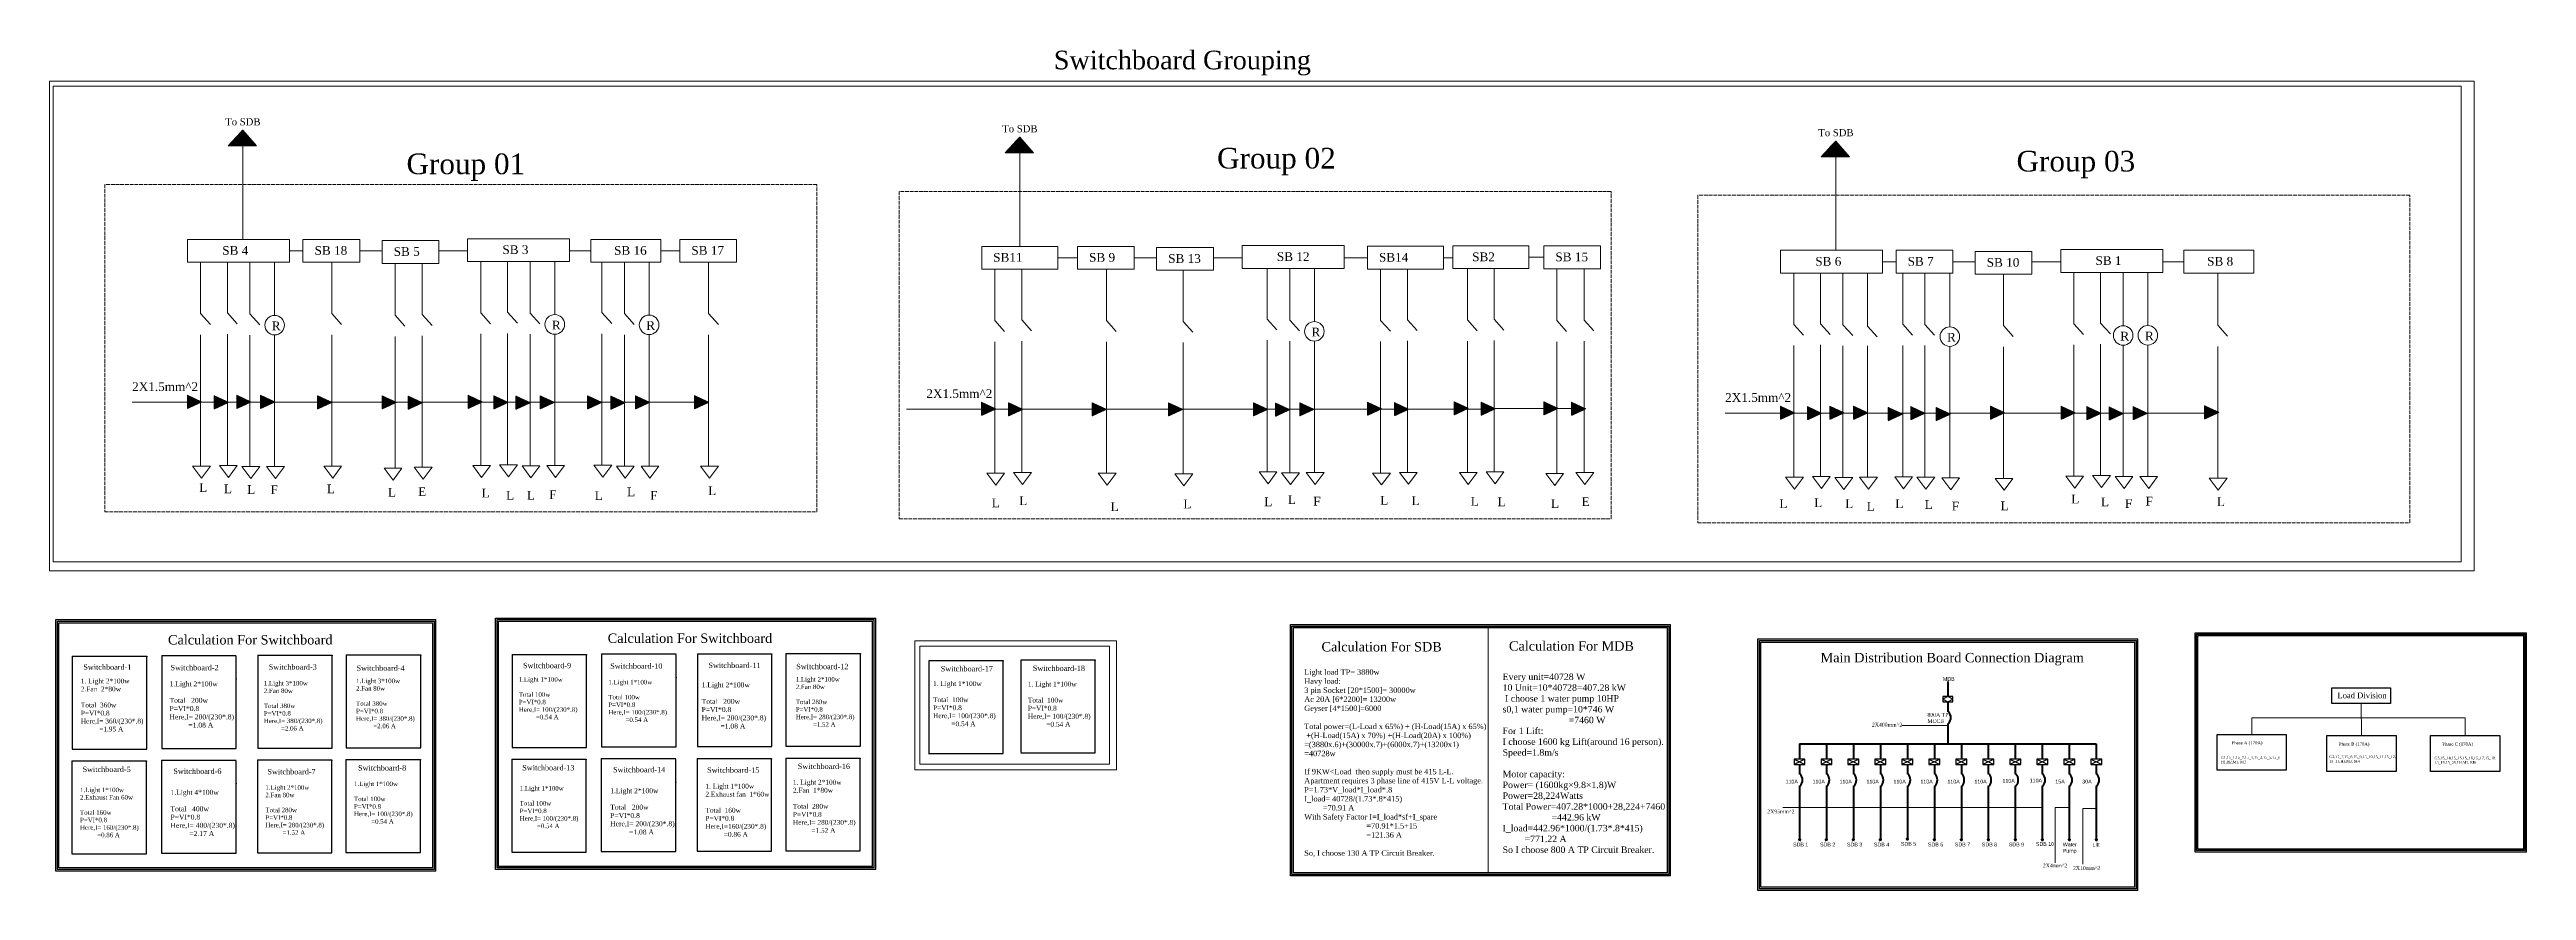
# Model space of a CAD drawing. Header units: inches. Extents: x 1396 to 31789, y 4626 to 27828.
# Drawn here: x 20384 to 28268, y 22166 to 24840 of the extents above; entities that cross this region are included whole.
import ezdxf

# ---------------------------------------------------------------- set-up
doc = ezdxf.new("R2010")
doc.units = ezdxf.units.IN
doc.header["$MEASUREMENT"] = 0
doc.linetypes.add('ACAD_ISO02W100', pattern=[15, 12, -3])
doc.layers.add('sofa 2', color=90, linetype='Continuous')
doc.layers.add('text', color=6, linetype='Continuous', lineweight=9)
doc.styles.add('A', font='times.ttf', dxfattribs={"height": 12})
doc.styles.add('Komol Dim', font='ARIALN.TTF')
doc.dimstyles.new('komol Dim', dxfattribs={"dimscale": 0, "dimtxt": 6, "dimasz": 2, "dimexe": 0.5, "dimexo": 0, "dimgap": 0, "dimtad": 2, "dimdec": 1, "dimzin": 3, "dimdsep": 46, "dimlunit": 4, "dimtxsty": 'Komol Dim', "dimblk": 'do.col', "dimcen": 1, "dimdle": 1, "dimclrd": 7, "dimclre": 8, "dimclrt": 256, "dimaunit": 1, "dimadec": 0, "dimazin": 0, "dimtfac": 1, "dimtdec": 1, "dimtofl": 0, "dimtmove": 2, "dimatfit": 3, "dimfxl": 1, "dimtfill": 1, "dimtfillclr": 3, "dimtolj": 1, "dimtzin": 0, "dimlwd": 13, "dimlwe": 13, "dimarcsym": 0})
pattern_1 = [(45, (3755.56117, 8614.489695), (-0.06111788147, 0.06111788147), [])]

msp = doc.modelspace()

# ---------------------------------------------------------------- texts
at = {"color": 240, "lineweight": 30, "true_color": 0xed1f24, "attachment_point": 5, "style": 'A'}
for s, insert, char_height, width in [('Switchboard Grouping', (23989.59, 24797.14), 59.2826, 838.2869), ('Calculation For SDB', (24623.76, 22940.29), 30, 424.2153), ('Calculation For MDB', (25228.03, 22942.91), 30, 424.2153)]:
    msp.add_mtext(s, dxfattribs=dict(at, insert=insert, char_height=char_height, width=width))
at = {"color": 7, "lineweight": 30, "attachment_point": 1, "style": 'A'}
for s, width, gutter_width, heights, insert, char_height in [('To SDB ', 233.0858, 74.95, [0], (20943.24, 24621.59), 22.485), ('To SDB ', 233.0858, 74.95, [0], (23416.4, 24599.47), 22.485), ('\\pxt6;Group 02', 681.3934, 219.11, [0], (24100, 24527.49), 65.7327), ('To SDB ', 233.0858, 74.95, [0], (26013.59, 24586.97), 22.485), ('\\pxt6;Group 03', 681.3934, 219.11, [0], (26644.5, 24517.99), 65.7327), ('\\pxt6;Group 01', 681.3934, 219.11, [0], (21520, 24509.5), 65.7327), ('SB 4', 288.4781, 92.76, [0], (20933.75, 24215.09), 27.829), ('SB 18', 288.4781, 92.76, [0], (21227.62, 24215.09), 27.829), ('SB 5', 288.4781, 92.76, [0], (21479.32, 24211.63), 27.829), ('SB 3', 288.4781, 92.76, [0], (21825.4, 24217.51), 27.829), ('SB 16', 288.4781, 92.76, [0], (22180.81, 24215.09), 27.829), ('SB 17', 288.4781, 92.76, [0], (22426.8, 24215.09), 27.829), ('SB11', 288.4781, 92.76, [0], (23387.35, 24192.97), 27.829), ('SB 9', 288.4781, 92.76, [0], (23692.66, 24192.97), 27.829), ('SB 13', 288.4781, 92.76, [0], (23944.35, 24189.51), 27.829), ('SB 12', 288.4781, 92.76, [0], (24290.43, 24195.39), 27.829), ('SB14', 288.4781, 92.76, [0], (24615.28, 24193.29), 27.829), ('SB2', 288.4781, 92.76, [0], (24911.85, 24194.79), 27.829), ('SB 15', 288.4781, 92.76, [0], (25176.85, 24194.56), 27.829), ('SB 6', 288.4781, 92.76, [0], (26004.09, 24180.47), 27.829), ('SB 7', 288.4781, 92.76, [0], (26297.97, 24180.47), 27.829), ('SB 10', 288.4781, 92.76, [0], (26549.66, 24177.01), 27.829), ('SB 1', 288.4781, 92.76, [0], (26895.74, 24182.89), 27.829), ('SB 8', 288.4781, 92.76, [0], (27251.16, 24180.47), 27.829), ('R', 288.4781, 92.76, [0], (21091.4, 23975.15), 27.83), ('R', 288.4781, 92.76, [0], (21983.05, 23977.57), 27.83), ('R', 288.4781, 92.76, [0], (22283.32, 23976.18), 27.83), ('R', 288.4781, 92.76, [0], (24400.7, 23955.45), 27.83), ('R', 288.4781, 92.76, [0], (26423.39, 23938.89), 27.83), ('R', 288.4781, 92.76, [0], (26974.96, 23942.5), 27.83), ('R', 288.4781, 92.76, [0], (27053.4, 23942.95), 27.83), ('2X1.5mm^ 2', 288.4781, 92.76, [0], (20646.79, 23781.87), 27.829), ('2X1.5mm^ 2', 288.4781, 92.76, [0], (23174.63, 23759.75), 27.829), ('2X1.5mm^ 2', 288.4781, 92.76, [0], (25717.13, 23747.25), 27.829), ('L', 288.4781, 92.76, [0], (20860.1, 23460.87), 27.83), ('L', 288.4781, 92.76, [0], (20939.1, 23456.7), 27.83), ('L', 288.4781, 92.76, [0], (21013.1, 23454.7), 27.83), ('F', 288.4781, 92.76, [0], (21087.1, 23454.2), 27.83), ('L', 288.4781, 92.76, [0], (21266.6, 23456.7), 27.83), ('L', 288.4781, 92.76, [0], (21461.1, 23445.7), 27.83), ('E', 288.4781, 92.76, [0], (21557.1, 23447.7), 27.83), ('L', 288.4781, 92.76, [0], (21759.36, 23443.2), 27.83), ('L', 288.4781, 92.76, [0], (21837.1, 23436.2), 27.83), ('L', 288.4781, 92.76, [0], (21903.1, 23436.2), 27.83), ('F', 288.4781, 92.76, [0], (21974.6, 23438.2), 27.83), ('L', 288.4781, 92.76, [0], (22119.1, 23435.2), 27.83), ('L', 288.4781, 92.76, [0], (22222.1, 23447.2), 27.83), ('F', 288.4781, 92.76, [0], (22295.6, 23436.2), 27.83), ('L', 288.4781, 92.76, [0], (22480.1, 23450.7), 27.83), ('L', 288.4781, 92.76, [0], (23470.35, 23418.98), 27.83), ('L', 288.4781, 92.76, [0], (24250.35, 23415.48), 27.83), ('L', 288.4781, 92.76, [0], (24325.35, 23422.48), 27.83), ('F', 288.4781, 92.76, [0], (24406.35, 23417.48), 27.83), ('L', 288.4781, 92.76, [0], (24619.35, 23420.48), 27.83), ('L', 288.4781, 92.76, [0], (24718.85, 23418.98), 27.83), ('L', 288.4781, 92.76, [0], (24907.35, 23416.98), 27.83), ('L', 288.4781, 92.76, [0], (24992.85, 23415.48), 27.83), ('E', 288.4781, 92.76, [0], (25260.35, 23415.98), 27.83), ('L', 288.4781, 92.76, [0], (26818.85, 23424.15), 27.83), ('L', 288.4781, 92.76, [0], (26913.35, 23414.98), 27.83), ('F', 288.4781, 92.76, [0], (27055.35, 23417.65), 27.83), ('L', 288.4781, 92.76, [0], (27282.35, 23415.65), 27.83), ('L', 288.4781, 92.76, [0], (23382.85, 23411.98), 27.83), ('L', 288.4781, 92.76, [0], (23761.35, 23399.98), 27.83), ('L', 288.4781, 92.76, [0], (23992.85, 23408.48), 27.83), ('L', 288.4781, 92.76, [0], (25162.85, 23409.98), 27.83), ('L', 288.4781, 92.76, [0], (25889.85, 23409.48), 27.83), ('L', 288.4781, 92.76, [0], (26000.35, 23412.48), 27.83), ('L', 288.4781, 92.76, [0], (26099.35, 23409.48), 27.83), ('L', 288.4781, 92.76, [0], (26167.85, 23401.48), 27.83), ('L', 288.4781, 92.76, [0], (26258.85, 23409.48), 27.83), ('L', 288.4781, 92.76, [0], (26352.35, 23406.98), 27.83), ('F', 288.4781, 92.76, [0], (26438.35, 23401.98), 27.83), ('L', 288.4781, 92.76, [0], (26593.85, 23402.65), 27.83), ('F', 288.4781, 92.76, [0], (26989.85, 23409.98), 27.83), ('Switchboard-1', 176.5391, 56.77, [0], (20491.49, 22884.39), 17.0304), ('Switchboard-2', 176.5391, 56.77, [0], (20769.07, 22882.78), 17.0304), ('Switchboard-3', 176.5391, 56.77, [0], (21081.57, 22884.78), 17.0304), ('Switchboard-4', 176.5391, 56.77, [0], (21361.07, 22881.28), 17.0304), ('Switchboard-9', 176.5391, 56.77, [0], (21890.99, 22889.39), 17.0304), ('Switchboard-10', 176.5391, 56.77, [0], (22168.57, 22887.78), 17.0304), ('Switchboard-11', 176.5391, 56.77, [0], (22481.07, 22889.78), 17.0304), ('Switchboard-12', 176.5391, 56.77, [0], (22760.57, 22886.28), 17.0304), ('Switchboard-17', 176.5391, 56.77, [0], (23220.58, 22879.28), 17.0304), ('Switchboard-18', 176.5391, 56.77, [0], (23513.51, 22880.78), 17.0304), ('Light load TP= 3880w\\PHavy load:\\P3 pin Socket [20*1500]= 30000w\\PAc 20A [6*2200]= 13200w\\PGeyser [4*1500]=6000\\P\\PTotal power=(L-Load x 65%) + (H-Load(15A) x 65%)\\P +(H-Load(15A) x 70%) +(H-Load(20A) x 100%)\\P=(3880x.6)+(30000x.7)+(6000x.7)+(13200x1)\\P=40728w\\P\\PIf 9KW<Load  then supply must be 415 L-L.\\PApartment requires 3 phase line of 415V L-L voltage.\\PP=1.73*V_load*I_load*.8\\PI_load= 40728/(1.73*.8*415)\\P         =70.91 A\\PWith Safety Factor I=I_load*sf+I_spare\\P                              =70.91*1.5+15\\P                              =121.36 A\\P\\PSo, I choose 130 A TP Circuit Breaker.', 588.5079, 57.56, [647.53], (24377.49, 22868.74), 17.2667), ('1. Light 2*100w\\P2.Fan  2*80w\\P\\PTotal  360w\\PP=VI*0.8\\PHere,I= 360/(230*.8)\\P          =1.95 A', 200.4121, 51.03, [179.52], (20483.49, 22839.36), 15.3088), ('1.Light 2*100w\\P\\PTotal   200w\\PP=VI*0.8\\PHere,I= 200/(230*.8)\\P          =1.08 A', 204.5388, 52.5, [184.75], (20765.99, 22830.51), 15.7504), ('1.Light 3*100w\\P2.Fan 80w\\P\\PTotal 380w\\PP=VI*0.8\\PHere,I= 380/(230*.8)\\P          =2.06 A', 186.6574, 47.81, [190.76], (21065.99, 22831.66), 14.3443), ('1.Light 3*100w\\P2.Fan 80w\\P\\PTotal 380w\\PP=VI*0.8\\PHere,I= 380/(230*.8)\\P          =2.06 A', 186.6574, 47.81, [190.76], (21359.58, 22839.15), 14.3443), ('1.Light 1*100w\\P\\PTotal 100w\\PP=VI*0.8\\PHere,I= 100/(230*.8)\\P          =0.54 A', 215.1135, 47.81, [196.45], (21877.49, 22843.76), 14.3443), ('1.Light 1*100w\\P\\PTotal 100w\\PP=VI*0.8\\PHere,I= 100/(230*.8)\\P          =0.54 A', 215.1135, 47.81, [196.45], (22162.49, 22835.26), 14.3443), ('1.Light 2*100w\\P\\PTotal   200w\\PP=VI*0.8\\PHere,I= 200/(230*.8)\\P          =1.08 A', 204.5388, 52.5, [184.75], (22459.44, 22827.3), 15.7504), ('1.Light 2*100w\\P2.Fan 80w\\P\\PTotal 280w\\PP=VI*0.8\\PHere,I= 280/(230*.8)\\P          =1.52 A', 186.6574, 47.81, [190.76], (22759.08, 22844.15), 14.3443), ('1. Light 1*100w\\P\\PTotal  100w\\PP=VI*0.8\\PHere,I= 100/(230*.8)\\P          =0.54 A', 205.6031, 51.03, [197.67], (23195.93, 22830.85), 15.3088), ('1. Light 1*100w\\P\\PTotal  100w\\PP=VI*0.8\\PHere,I= 100/(230*.8)\\P          =0.54 A', 205.6031, 51.03, [197.67], (23497.93, 22829.36), 15.3088), ('Every unit=40728 W\\P10 Unit=10*40728=407.28 kW\\P I choose 1 water pump 10HP\\Ps0,1 water pump=10*746 W\\P                           =7460 W\\PFor 1 Lift:\\PI choose 1600 kg Lift(around 16 person).\\PSpeed=1.8m/s\\P\\PMotor capacity:\\PPower= (1600kg×9.8\u200b×1.8)W\\PPower=28,224Watts\\PTotal Power=407.28*1000+28,224+7460\\P                    =442.96 kW\\PI_load=442.96*1000/(1.73*.8*415)\\P         =771.22 A\\PSo I choose 800 A TP Circuit Breaker.\\P\\P\\P\\P\\P           ', 1209.3304, 68.75, [1311.21], (25008.91, 22855.42), 20.6242), ('Load Division ', 186.5902, 60, [0], (27666.14, 22794.92), 18), ('Phase A (170A)', 156.9682, 60, [0], (27328.97, 22640.18), 10), ('Phase B (170A)', 147.7804, 60, [0], (27670.33, 22636.15), 10), ('Phase C (170A)', 149.824, 60, [0], (27999.9, 22636.15), 10), ('Switchboard-5', 176.5391, 56.77, [0], (20489.07, 22559.28), 17.0304), ('Switchboard-6', 176.5391, 56.77, [0], (20778.07, 22553.28), 17.0304), ('Switchboard-7', 176.5391, 56.77, [0], (21077.57, 22551.78), 17.0304), ('Switchboard-8', 176.5391, 56.77, [0], (21366.07, 22563.78), 17.0304), ('Switchboard-13', 176.5391, 56.77, [0], (21888.57, 22564.28), 17.0304), ('Switchboard-14', 176.5391, 56.77, [0], (22177.57, 22558.28), 17.0304), ('Switchboard-15', 176.5391, 56.77, [0], (22477.07, 22556.78), 17.0304), ('Switchboard-16', 176.5391, 56.77, [0], (22765.57, 22568.78), 17.0304), ('G1,15_1,15_2,15_3,15_4,15_5,15_6\\PH1,H2,M1, M2', 132.28, 50.56, [0], (27294.6, 22592.56), 8.4272), ('G2,15_7,15_8,15_9,15_10,15_11,15_12,\\P15_13,H3,M3, M4', 132.28, 50.56, [0], (27640, 22594.81), 8.4272), ('G3,15_14,15_15,15_16,15_17,15_18,\\P15_19,15_20,H4,M5, M6', 132.28, 50.56, [0], (27975, 22590.93), 8.4272), ('1.Light 1*100w\\P2.Exhaust Fan 60w\\P\\PTotal 160w\\PP=VI*0.8\\PHere,I= 160/(230*.8)\\P          =0.86 A', 215.1135, 47.81, [196.45], (20480.99, 22492.5), 14.3443), ('1.Light 4*100w\\P\\PTotal   400w\\PP=VI*0.8\\PHere,I= 400/(230*.8)\\P          =2.17 A', 204.5388, 52.5, [184.75], (20768.99, 22485.51), 15.7504), ('1.Light 2*100w\\P2.Fan 80w\\P\\PTotal 280w\\PP=VI*0.8\\PHere,I= 280/(230*.8)\\P          =1.52 A', 186.6574, 47.81, [190.76], (21070.99, 22500.16), 14.3443), ('1.Light 1*100w\\P\\PTotal 100w\\PP=VI*0.8\\PHere,I= 100/(230*.8)\\P          =0.54 A', 215.1135, 47.81, [196.45], (21352.99, 22511.76), 14.3443), ('1.Light 1*100w\\P\\PTotal 100w\\PP=VI*0.8\\PHere,I= 100/(230*.8)\\P          =0.54 A', 215.1135, 47.81, [196.45], (21880.49, 22497.5), 14.3443), ('1.Light 2*100w\\P\\PTotal   200w\\PP=VI*0.8\\PHere,I= 200/(230*.8)\\P          =1.08 A', 204.5388, 52.5, [184.75], (22168.49, 22490.51), 15.7504), ('1. Light 1*100w\\P2.Exhaust fan  1*60w\\P\\PTotal  160w\\PP=VI*0.8\\PHere,I=160/(230*.8)\\P          =0.86 A', 219.878, 51.03, [191.19], (22471.49, 22504.75), 15.3088), ('1. Light 2*100w\\P2.Fan  1*80w\\P\\PTotal  280w\\PP=VI*0.8\\PHere,I= 280/(230*.8)\\P          =1.52 A', 205.6031, 51.03, [197.67], (22749.99, 22517.36), 15.3088)]:
    msp.add_mtext_dynamic_manual_height_columns(s, width=width, gutter_width=gutter_width, heights=heights, dxfattribs=dict(at, insert=insert, char_height=char_height))
at = {"color": 7, "lineweight": 30, "char_height": 30, "width": 1064.874, "attachment_point": 5, "style": 'A'}
for s, insert in [('Calculation For Switchboard', (21022.87, 22962.55)), ('Calculation For Switchboard', (22422.37, 22967.55)), ('Main Distribution Board Connection Diagram', (26439.88, 22901.05))]:
    msp.add_mtext(s, dxfattribs=dict(at, insert=insert))
at = {"color": 7, "lineweight": 40, "char_height": 12, "attachment_point": 1, "style": 'A'}
for s, insert, width in [('{\\fArial Unicode MS|b0|i0|c0|p2;MDB}', (26410.33, 22844.12), 69.4119), ('800A TP MCCB', (26361.02, 22730.13), 69.4119), ('2X400mm^ 2', (26184.29, 22698.69), 43.9266), ('{\\fArial Unicode MS|b0|i0|c0|p2;110A}', (25909.52, 22517.73), 18.0749), ('{\\fArial Unicode MS|b0|i0|c0|p2;110A}', (25995.37, 22517.73), 18.0749), ('{\\fArial Unicode MS|b0|i0|c0|p2;110A}', (26081.22, 22517.73), 18.0749), ('{\\fArial Unicode MS|b0|i0|c0|p2;110A}', (26167.07, 22517.73), 18.0749), ('{\\fArial Unicode MS|b0|i0|c0|p2;110A}', (26252.92, 22517.73), 18.0749), ('{\\fArial Unicode MS|b0|i0|c0|p2;110A}', (26338.76, 22517.73), 18.0749), ('{\\fArial Unicode MS|b0|i0|c0|p2;110A}', (26424.61, 22517.73), 18.0749), ('{\\fArial Unicode MS|b0|i0|c0|p2;110A}', (26510.46, 22517.73), 18.0749), ('{\\fArial Unicode MS|b0|i0|c0|p2;110A}', (26599.82, 22519.85), 18.0749), ('{\\fArial Unicode MS|b0|i0|c0|p2;110A}', (26686.63, 22521.23), 18.0749), ('{\\fArial Unicode MS|b0|i0|c0|p2;15A}', (26768.01, 22517.73), 18.0749), ('{\\fArial Unicode MS|b0|i0|c0|p2;30A}', (26853.86, 22517.73), 18.0749), ('2X95mm^ 2', (25850.92, 22422.31), 43.9266), ('{\\fArial Unicode MS|b0|i0|c0|p2;SDB 1}', (25933.39, 22317.53), 57.6615), ('{\\fArial Unicode MS|b0|i0|c0|p2;SDB 2}', (26019.24, 22317.53), 57.6615), ('{\\fArial Unicode MS|b0|i0|c0|p2;SDB 3}', (26105.09, 22317.53), 57.6615), ('{\\fArial Unicode MS|b0|i0|c0|p2;SDB 4}', (26190.94, 22317.53), 57.6615), ('{\\fArial Unicode MS|b0|i0|c0|p2;SDB 5}', (26276.79, 22319.55), 57.6615), ('{\\fArial Unicode MS|b0|i0|c0|p2;SDB 6}', (26362.64, 22317.53), 57.6615), ('{\\fArial Unicode MS|b0|i0|c0|p2;SDB 7}', (26448.48, 22317.53), 57.6615), ('{\\fArial Unicode MS|b0|i0|c0|p2;SDB 8}', (26534.33, 22317.53), 57.6615), ('{\\fArial Unicode MS|b0|i0|c0|p2;SDB 9}', (26620.18, 22317.53), 57.6615), ('{\\fArial Unicode MS|b0|i0|c0|p2;SDB 10}', (26706.26, 22319.15), 57.6615), ('{\\fArial Unicode MS|b0|i0|c0|p2;Water Pump }', (26791.88, 22317.53), 57.6615), ('{\\fArial Unicode MS|b0|i0|c0|p2;Lift}', (26886.59, 22316.63), 57.6615), ('2X4mm^ 2', (26728.42, 22250.55), 43.9266), ('2X10mm^ 2', (26824.24, 22242.68), 43.9266)]:
    msp.add_mtext(s, dxfattribs=dict(at, insert=insert, width=width))

# ---------------------------------------------------------------- blocks, each defined once
blk = doc.blocks.new('do.col')
at = {"color": 0, "linetype": 'ByBlock', "lineweight": -2}
for p in [(-1, 0), (0, 1), (0, -1), (1, 0)]:
    blk.add_line(p, (0, 0), dxfattribs=at)
at = {"color": 3, "const_width": 0.375}
blk.add_lwpolyline([(-0.1875, 0, 1), (0.1875, 0, 1)], format="xyb", close=True, dxfattribs=at)

# ---------------------------------------------------------------- hatches: boundary and pattern name
at = {"layer": 'text'}
h = msp.add_hatch(dxfattribs=at)
h.set_pattern_fill('ANSI31', color=0, scale=0.69147)
h.set_pattern_definition(pattern_1)
h.paths.add_polyline_path([(20998.75, 24583.64), (20952.42, 24533.51), (20998.75, 24533.51)])
h.paths.add_polyline_path([(20998.75, 24583.64), (20998.75, 24533.51), (21042.65, 24533.51)])
h = msp.add_hatch(dxfattribs=at)
h.set_pattern_fill('ANSI31', color=0, scale=0.69147)
h.set_pattern_definition([(45, (6228.721085, 8592.37025), (-0.06111788147, 0.06111788147), [])])
h.paths.add_polyline_path([(23471.91, 24561.52), (23425.58, 24511.39), (23471.91, 24511.39)])
h.paths.add_polyline_path([(23471.91, 24561.52), (23471.91, 24511.39), (23515.81, 24511.39)])
h = msp.add_hatch(dxfattribs=at)
h.set_pattern_fill('ANSI31', color=0, scale=0.69147)
h.set_pattern_definition([(45, (8825.906586, 8579.87025), (-0.06111788147, 0.06111788147), [])])
h.paths.add_polyline_path([(26069.09, 24549.02), (26022.76, 24498.89), (26069.09, 24498.89)])
h.paths.add_polyline_path([(26069.09, 24549.02), (26069.09, 24498.89), (26113, 24498.89)])
h = msp.add_hatch(dxfattribs=at)
h.set_pattern_fill('ANSI31', color=0, scale=0.69147)
h.set_pattern_definition([(45, (2141.3247, 8615.5269), (-0.06111788147, 0.06111788147), [])])
h.paths.add_polyline_path([(20822.77, 23740.39), (20822.77, 23719.65), (20867.54, 23719.65)])
h.paths.add_polyline_path([(20867.54, 23719.65), (20822.77, 23719.65), (20822.77, 23698.91)])
h = msp.add_hatch(dxfattribs=at)
h.set_pattern_fill('ANSI31', color=0, scale=0.69147)
h.set_pattern_definition([(45, (2227.06697, 8614.14396), (-0.06111788147, 0.06111788147), [])])
h.paths.add_polyline_path([(20908.51, 23739.01), (20908.51, 23718.27), (20953.28, 23718.27)])
h.paths.add_polyline_path([(20953.28, 23718.27), (20908.51, 23718.27), (20908.51, 23697.52)])
h = msp.add_hatch(dxfattribs=at)
h.set_pattern_fill('ANSI31', color=0, scale=0.69147)
h.set_pattern_definition([(45, (2298.634105, 8615.5269), (-0.06111788147, 0.06111788147), [])])
h.paths.add_polyline_path([(20980.08, 23740.39), (20980.08, 23719.65), (21024.85, 23719.65)])
h.paths.add_polyline_path([(21024.85, 23719.65), (20980.08, 23719.65), (20980.08, 23698.91)])
h = msp.add_hatch(dxfattribs=at)
h.set_pattern_fill('ANSI31', color=0, scale=0.69147)
h.set_pattern_definition([(45, (2374.35006, 8615.5269), (-0.06111788147, 0.06111788147), [])])
h.paths.add_polyline_path([(21055.79, 23740.39), (21055.79, 23719.65), (21100.56, 23719.65)])
h.paths.add_polyline_path([(21100.56, 23719.65), (21055.79, 23719.65), (21055.79, 23698.91)])
h = msp.add_hatch(dxfattribs=at)
h.set_pattern_fill('ANSI31', color=0, scale=0.69147)
h.set_pattern_definition([(45, (2555.86091, 8614.14396), (-0.06111788147, 0.06111788147), [])])
h.paths.add_polyline_path([(21237.3, 23739.01), (21237.3, 23718.27), (21282.08, 23718.27)])
h.paths.add_polyline_path([(21282.08, 23718.27), (21237.3, 23718.27), (21237.3, 23697.52)])
h = msp.add_hatch(dxfattribs=at)
h.set_pattern_fill('ANSI31', color=0, scale=0.69147)
h.set_pattern_definition([(45, (2760.88173, 8614.14396), (-0.06111788147, 0.06111788147), [])])
h.paths.add_polyline_path([(21442.32, 23739.01), (21442.32, 23718.27), (21487.1, 23718.27)])
h.paths.add_polyline_path([(21487.1, 23718.27), (21442.32, 23718.27), (21442.32, 23697.52)])
h = msp.add_hatch(dxfattribs=at)
h.set_pattern_fill('ANSI31', color=0, scale=0.69147)
h.set_pattern_definition([(45, (2844.20385, 8613.106755), (-0.06111788147, 0.06111788147), [])])
h.paths.add_polyline_path([(21525.65, 23737.97), (21525.65, 23717.23), (21570.42, 23717.23)])
h.paths.add_polyline_path([(21570.42, 23717.23), (21525.65, 23717.23), (21525.65, 23696.49)])
h = msp.add_hatch(dxfattribs=at)
h.set_pattern_fill('ANSI31', color=0, scale=0.69147)
h.set_pattern_definition([(45, (3034.70381, 8615.5269), (-0.06111788147, 0.06111788147), [])])
h.paths.add_polyline_path([(21716.15, 23740.39), (21716.15, 23719.65), (21760.92, 23719.65)])
h.paths.add_polyline_path([(21760.92, 23719.65), (21716.15, 23719.65), (21716.15, 23698.91)])
h = msp.add_hatch(dxfattribs=at)
h.set_pattern_fill('ANSI31', color=0, scale=0.69147)
h.set_pattern_definition([(45, (3116.64299, 8614.14396), (-0.06111788147, 0.06111788147), [])])
h.paths.add_polyline_path([(21798.09, 23739.01), (21798.09, 23718.27), (21842.86, 23718.27)])
h.paths.add_polyline_path([(21842.86, 23718.27), (21798.09, 23718.27), (21798.09, 23697.52)])
h = msp.add_hatch(dxfattribs=at)
h.set_pattern_fill('ANSI31', color=0, scale=0.69147)
h.set_pattern_definition([(45, (3187.17292, 8613.106755), (-0.06111788147, 0.06111788147), [])])
h.paths.add_polyline_path([(21868.62, 23737.97), (21868.62, 23717.23), (21913.39, 23717.23)])
h.paths.add_polyline_path([(21913.39, 23717.23), (21868.62, 23717.23), (21868.62, 23696.49)])
h = msp.add_hatch(dxfattribs=at)
h.set_pattern_fill('ANSI31', color=0, scale=0.69147)
h.set_pattern_definition([(45, (3263.92608, 8614.14396), (-0.06111788147, 0.06111788147), [])])
h.paths.add_polyline_path([(21945.37, 23739.01), (21945.37, 23718.27), (21990.14, 23718.27)])
h.paths.add_polyline_path([(21990.14, 23718.27), (21945.37, 23718.27), (21945.37, 23697.52)])
h = msp.add_hatch(dxfattribs=at)
h.set_pattern_fill('ANSI31', color=0, scale=0.69147)
h.set_pattern_definition([(45, (3415.01225, 8614.14396), (-0.06111788147, 0.06111788147), [])])
h.paths.add_polyline_path([(22096.45, 23739.01), (22096.45, 23718.27), (22141.23, 23718.27)])
h.paths.add_polyline_path([(22141.23, 23718.27), (22096.45, 23718.27), (22096.45, 23697.52)])
h = msp.add_hatch(dxfattribs=at)
h.set_pattern_fill('ANSI31', color=0, scale=0.69147)
h.set_pattern_definition([(45, (3489.345264, 8613.106755), (-0.06111788147, 0.06111788147), [])])
h.paths.add_polyline_path([(22170.79, 23737.97), (22170.79, 23717.23), (22215.56, 23717.23)])
h.paths.add_polyline_path([(22215.56, 23717.23), (22170.79, 23717.23), (22170.79, 23696.49)])
h = msp.add_hatch(dxfattribs=at)
h.set_pattern_fill('ANSI31', color=0, scale=0.69147)
h.set_pattern_definition([(45, (3567.48136, 8614.14396), (-0.06111788147, 0.06111788147), [])])
h.paths.add_polyline_path([(22248.92, 23739.01), (22248.92, 23718.27), (22293.7, 23718.27)])
h.paths.add_polyline_path([(22293.7, 23718.27), (22248.92, 23718.27), (22248.92, 23697.52)])
h = msp.add_hatch(dxfattribs=at)
h.set_pattern_fill('ANSI31', color=0, scale=0.69147)
h.set_pattern_definition(pattern_1)
h.paths.add_polyline_path([(22437, 23739.36), (22437, 23718.61), (22481.78, 23718.61)])
h.paths.add_polyline_path([(22437, 23718.61), (22437, 23697.87), (22481.78, 23718.61)])
h = msp.add_hatch(dxfattribs=at)
h.set_pattern_fill('ANSI31', color=0, scale=0.69147)
h.set_pattern_definition([(45, (4669.170116, 8593.40745), (-0.06111788147, 0.06111788147), [])])
h.paths.add_polyline_path([(23350.61, 23718.27), (23350.61, 23697.53), (23395.38, 23697.53)])
h.paths.add_polyline_path([(23395.38, 23697.53), (23350.61, 23697.53), (23350.61, 23676.79)])
h = msp.add_hatch(dxfattribs=at)
h.set_pattern_fill('ANSI31', color=0, scale=0.69147)
h.set_pattern_definition([(45, (4754.91238, 8592.02451), (-0.06111788147, 0.06111788147), [])])
h.paths.add_polyline_path([(23436.35, 23716.89), (23436.35, 23696.15), (23481.13, 23696.15)])
h.paths.add_polyline_path([(23481.13, 23696.15), (23436.35, 23696.15), (23436.35, 23675.4)])
h = msp.add_hatch(dxfattribs=at)
h.set_pattern_fill('ANSI31', color=0, scale=0.69147)
h.set_pattern_definition([(45, (5020.896046, 8592.02451), (-0.06111788147, 0.06111788147), [])])
h.paths.add_polyline_path([(23702.34, 23716.89), (23702.34, 23696.15), (23747.11, 23696.15)])
h.paths.add_polyline_path([(23747.11, 23696.15), (23702.34, 23696.15), (23702.34, 23675.4)])
h = msp.add_hatch(dxfattribs=at)
h.set_pattern_fill('ANSI31', color=0, scale=0.69147)
h.set_pattern_definition([(45, (5263.60128, 8591.76778), (-0.06111788147, 0.06111788147), [])])
h.paths.add_polyline_path([(23945.04, 23716.63), (23945.04, 23695.89), (23989.82, 23695.89)])
h.paths.add_polyline_path([(23989.82, 23695.89), (23945.04, 23695.89), (23945.04, 23675.15)])
h = msp.add_hatch(dxfattribs=at)
h.set_pattern_fill('ANSI31', color=0, scale=0.69147)
h.set_pattern_definition([(45, (5534.28596, 8592.02451), (-0.06111788147, 0.06111788147), [])])
h.paths.add_polyline_path([(24215.73, 23716.89), (24215.73, 23696.15), (24260.5, 23696.15)])
h.paths.add_polyline_path([(24260.5, 23696.15), (24215.73, 23696.15), (24215.73, 23675.4)])
h = msp.add_hatch(dxfattribs=at)
h.set_pattern_fill('ANSI31', color=0, scale=0.69147)
h.set_pattern_definition([(45, (5604.81589, 8590.98731), (-0.06111788147, 0.06111788147), [])])
h.paths.add_polyline_path([(24286.26, 23715.85), (24286.26, 23695.11), (24331.03, 23695.11)])
h.paths.add_polyline_path([(24331.03, 23695.11), (24286.26, 23695.11), (24286.26, 23674.37)])
h = msp.add_hatch(dxfattribs=at)
h.set_pattern_fill('ANSI31', color=0, scale=0.69147)
h.set_pattern_definition([(45, (5681.569045, 8592.02451), (-0.06111788147, 0.06111788147), [])])
h.paths.add_polyline_path([(24363.01, 23716.89), (24363.01, 23696.15), (24407.78, 23696.15)])
h.paths.add_polyline_path([(24407.78, 23696.15), (24363.01, 23696.15), (24363.01, 23675.4)])
h = msp.add_hatch(dxfattribs=at)
h.set_pattern_fill('ANSI31', color=0, scale=0.69147)
h.set_pattern_definition([(45, (5897.10128, 8593.72962), (-0.06111788147, 0.06111788147), [])])
h.paths.add_polyline_path([(24578.54, 23718.6), (24578.54, 23697.85), (24623.32, 23697.85)])
h.paths.add_polyline_path([(24623.32, 23697.85), (24578.54, 23697.85), (24578.54, 23677.11)])
h = msp.add_hatch(dxfattribs=at)
h.set_pattern_fill('ANSI31', color=0, scale=0.69147)
h.set_pattern_definition([(45, (5982.84355, 8592.34668), (-0.06111788147, 0.06111788147), [])])
h.paths.add_polyline_path([(24664.29, 23717.21), (24664.29, 23696.47), (24709.06, 23696.47)])
h.paths.add_polyline_path([(24709.06, 23696.47), (24664.29, 23696.47), (24664.29, 23675.73)])
h = msp.add_hatch(dxfattribs=at)
h.set_pattern_fill('ANSI31', color=0, scale=0.69147)
h.set_pattern_definition([(45, (6173.10128, 8595.22962), (-0.06111788147, 0.06111788147), [])])
h.paths.add_polyline_path([(24854.54, 23720.1), (24854.54, 23699.35), (24899.32, 23699.35)])
h.paths.add_polyline_path([(24899.32, 23699.35), (24854.54, 23699.35), (24854.54, 23678.61)])
h = msp.add_hatch(dxfattribs=at)
h.set_pattern_fill('ANSI31', color=0, scale=0.69147)
h.set_pattern_definition([(45, (6258.84355, 8593.84668), (-0.06111788147, 0.06111788147), [])])
h.paths.add_polyline_path([(24940.29, 23718.71), (24940.29, 23697.97), (24985.06, 23697.97)])
h.paths.add_polyline_path([(24985.06, 23697.97), (24940.29, 23697.97), (24940.29, 23677.23)])
h = msp.add_hatch(dxfattribs=at)
h.set_pattern_fill('ANSI31', color=0, scale=0.69147)
h.set_pattern_definition([(45, (6458.411556, 8595.06991), (-0.06111788147, 0.06111788147), [])])
h.paths.add_polyline_path([(25139.85, 23719.94), (25139.85, 23699.19), (25184.63, 23699.19)])
h.paths.add_polyline_path([(25184.63, 23699.19), (25139.85, 23699.19), (25139.85, 23678.45)])
h = msp.add_hatch(dxfattribs=at)
h.set_pattern_fill('ANSI31', color=0, scale=0.69147)
h.set_pattern_definition([(45, (6546.73368, 8593.5327), (-0.06111788147, 0.06111788147), [])])
h.paths.add_polyline_path([(25228.18, 23718.4), (25228.18, 23697.66), (25272.95, 23697.66)])
h.paths.add_polyline_path([(25272.95, 23697.66), (25228.18, 23697.66), (25228.18, 23676.91)])
h = msp.add_hatch(dxfattribs=at)
h.set_pattern_fill('ANSI31', color=0, scale=0.69147)
h.set_pattern_definition([(45, (7211.670116, 8580.90745), (-0.06111788147, 0.06111788147), [])])
h.paths.add_polyline_path([(25893.11, 23705.77), (25893.11, 23685.03), (25937.88, 23685.03)])
h.paths.add_polyline_path([(25937.88, 23685.03), (25893.11, 23685.03), (25893.11, 23664.29)])
h = msp.add_hatch(dxfattribs=at)
h.set_pattern_fill('ANSI31', color=0, scale=0.69147)
h.set_pattern_definition([(45, (7297.41238, 8579.52451), (-0.06111788147, 0.06111788147), [])])
h.paths.add_polyline_path([(25978.85, 23704.39), (25978.85, 23683.65), (26023.63, 23683.65)])
h.paths.add_polyline_path([(26023.63, 23683.65), (25978.85, 23683.65), (25978.85, 23662.9)])
h = msp.add_hatch(dxfattribs=at)
h.set_pattern_fill('ANSI31', color=0, scale=0.69147)
h.set_pattern_definition([(45, (7368.97952, 8580.90745), (-0.06111788147, 0.06111788147), [])])
h.paths.add_polyline_path([(26050.42, 23705.77), (26050.42, 23685.03), (26095.19, 23685.03)])
h.paths.add_polyline_path([(26095.19, 23685.03), (26050.42, 23685.03), (26050.42, 23664.29)])
h = msp.add_hatch(dxfattribs=at)
h.set_pattern_fill('ANSI31', color=0, scale=0.69147)
h.set_pattern_definition([(45, (7444.69547, 8580.90745), (-0.06111788147, 0.06111788147), [])])
h.paths.add_polyline_path([(26126.14, 23705.77), (26126.14, 23685.03), (26170.91, 23685.03)])
h.paths.add_polyline_path([(26170.91, 23685.03), (26126.14, 23685.03), (26126.14, 23664.29)])
h = msp.add_hatch(dxfattribs=at)
h.set_pattern_fill('ANSI31', color=0, scale=0.69147)
h.set_pattern_definition([(45, (7555.07819, 8576.84668), (-0.06111788147, 0.06111788147), [])])
h.paths.add_polyline_path([(26236.52, 23701.71), (26236.52, 23680.97), (26281.29, 23680.97)])
h.paths.add_polyline_path([(26281.29, 23680.97), (26236.52, 23680.97), (26236.52, 23660.23)])
h = msp.add_hatch(dxfattribs=at)
h.set_pattern_fill('ANSI31', color=0, scale=0.69147)
h.set_pattern_definition([(45, (7626.20632, 8579.52451), (-0.06111788147, 0.06111788147), [])])
h.paths.add_polyline_path([(26307.65, 23704.39), (26307.65, 23683.65), (26352.42, 23683.65)])
h.paths.add_polyline_path([(26352.42, 23683.65), (26307.65, 23683.65), (26307.65, 23662.9)])
h = msp.add_hatch(dxfattribs=at)
h.set_pattern_fill('ANSI31', color=0, scale=0.69147)
h.set_pattern_definition([(45, (7707.5473, 8576.84668), (-0.06111788147, 0.06111788147), [])])
h.paths.add_polyline_path([(26388.99, 23701.71), (26388.99, 23680.97), (26433.76, 23680.97)])
h.paths.add_polyline_path([(26433.76, 23680.97), (26388.99, 23680.97), (26388.99, 23660.23)])
h = msp.add_hatch(dxfattribs=at)
h.set_pattern_fill('ANSI31', color=0, scale=0.69147)
h.set_pattern_definition([(45, (7880.14864, 8581.25319), (-0.06111788147, 0.06111788147), [])])
h.paths.add_polyline_path([(26561.59, 23706.12), (26561.59, 23685.38), (26606.36, 23685.38)])
h.paths.add_polyline_path([(26606.36, 23685.38), (26561.59, 23685.38), (26561.59, 23664.63)])
h = msp.add_hatch(dxfattribs=at)
h.set_pattern_fill('ANSI31', color=0, scale=0.69147)
h.set_pattern_definition([(45, (8105.04922, 8580.90745), (-0.06111788147, 0.06111788147), [])])
h.paths.add_polyline_path([(26786.49, 23705.77), (26786.49, 23685.03), (26831.26, 23685.03)])
h.paths.add_polyline_path([(26831.26, 23685.03), (26786.49, 23685.03), (26786.49, 23664.29)])
h = msp.add_hatch(dxfattribs=at)
h.set_pattern_fill('ANSI31', color=0, scale=0.69147)
h.set_pattern_definition([(45, (8186.9884, 8579.52451), (-0.06111788147, 0.06111788147), [])])
h.paths.add_polyline_path([(26868.43, 23704.39), (26868.43, 23683.65), (26913.2, 23683.65)])
h.paths.add_polyline_path([(26913.2, 23683.65), (26868.43, 23683.65), (26868.43, 23662.9)])
h = msp.add_hatch(dxfattribs=at)
h.set_pattern_fill('ANSI31', color=0, scale=0.69147)
h.set_pattern_definition([(45, (8257.51833, 8578.48731), (-0.06111788147, 0.06111788147), [])])
h.paths.add_polyline_path([(26938.96, 23703.35), (26938.96, 23682.61), (26983.73, 23682.61)])
h.paths.add_polyline_path([(26983.73, 23682.61), (26938.96, 23682.61), (26938.96, 23661.87)])
h = msp.add_hatch(dxfattribs=at)
h.set_pattern_fill('ANSI31', color=0, scale=0.69147)
h.set_pattern_definition([(45, (8334.27149, 8579.52451), (-0.06111788147, 0.06111788147), [])])
h.paths.add_polyline_path([(27015.71, 23704.39), (27015.71, 23683.65), (27060.49, 23683.65)])
h.paths.add_polyline_path([(27060.49, 23683.65), (27015.71, 23683.65), (27015.71, 23662.9)])
h = msp.add_hatch(dxfattribs=at)
h.set_pattern_fill('ANSI31', color=0, scale=0.69147)
h.set_pattern_definition([(45, (8561.911556, 8582.25319), (-0.06111788147, 0.06111788147), [])])
h.paths.add_polyline_path([(27243.35, 23707.12), (27243.35, 23686.38), (27288.13, 23686.38)])
h.paths.add_polyline_path([(27288.13, 23686.38), (27243.35, 23686.38), (27243.35, 23665.63)])

# ---------------------------------------------------------------- linework, layer by layer
at = {"color": 7, "lineweight": 30}
for p, q in [((20403.99, 23027), (21614.01, 23027)), ((20403.99, 22227), (20403.99, 23027)), ((20408.99, 23022), (21609.01, 23022)), ((20408.99, 22232), (20408.99, 23022)), ((21609.01, 22232), (21609.01, 23022)), ((21614.01, 22227), (21614.01, 23027)), ((21803.49, 23032), (23013.51, 23032)), ((21803.49, 22232), (21803.49, 23032)), ((21808.49, 23027), (23008.51, 23027)), ((21808.49, 22237), (21808.49, 23027)), ((21813.49, 23022), (23003.51, 23022)), ((21813.49, 22242), (21813.49, 23022)), ((23003.51, 22242), (23003.51, 23022)), ((23008.51, 22237), (23008.51, 23027)), ((23013.51, 22232), (23013.51, 23032)), ((20413.99, 23017), (21604.01, 23017)), ((20413.99, 22237), (20413.99, 23017)), ((21604.01, 22237), (21604.01, 23017)), ((24333.5, 23011.5), (25543.52, 23011.5)), ((24333.5, 22211.5), (24333.5, 23011.5)), ((24338.5, 23006.5), (25538.52, 23006.5)), ((24338.5, 22216.5), (24338.5, 23006.5)), ((24343.5, 23001.5), (25533.52, 23001.5)), ((24343.5, 22221.5), (24343.5, 23001.5)), ((25533.52, 22221.5), (25533.52, 23001.5)), ((25538.52, 22216.5), (25538.52, 23006.5)), ((25543.52, 22211.5), (25543.52, 23011.5)), ((25821, 22965.5), (27031.02, 22965.5)), ((25821, 22165.5), (25821, 22965.5)), ((25826, 22960.5), (27026.02, 22960.5)), ((25826, 22170.5), (25826, 22960.5)), ((25831, 22955.5), (27021.02, 22955.5)), ((25831, 22175.5), (25831, 22955.5)), ((27021.02, 22175.5), (27021.02, 22955.5)), ((27026.02, 22170.5), (27026.02, 22960.5)), ((27031.02, 22165.5), (27031.02, 22965.5)), ((27212.75, 22985.14), (28267.6, 22985.14)), ((27212.75, 22287.73), (27212.75, 22985.14)), ((27217.11, 22980.78), (28263.24, 22980.78)), ((27217.11, 22292.09), (27217.11, 22980.78)), ((27221.47, 22976.42), (28258.88, 22976.42)), ((27221.47, 22296.44), (27221.47, 22976.42)), ((28258.88, 22296.44), (28258.88, 22976.42)), ((28263.24, 22292.09), (28263.24, 22980.78)), ((28267.6, 22287.73), (28267.6, 22985.14)), ((23183.93, 22603.43), (23183.93, 22897)), ((23476.86, 22604.93), (23476.86, 22898.5)), ((26409.67, 22781.95), (26409.67, 22765.61)), ((26442.35, 22781.95), (26409.67, 22781.95)), ((26426.01, 22781.95), (26409.67, 22773.78)), ((26409.67, 22773.78), (26426.01, 22765.61)), ((26409.67, 22765.61), (26442.35, 22765.61)), ((26442.35, 22773.78), (26426.01, 22781.95)), ((26426.01, 22765.61), (26442.35, 22773.78)), ((26442.35, 22765.61), (26442.35, 22781.95)), ((27632.51, 22657.93), (27852.58, 22657.93)), ((27632.51, 22544.11), (27632.51, 22657.93)), ((27852.58, 22657.93), (27852.58, 22544.11)), ((25936.44, 22583.46), (25936.44, 22566.06)), ((25971.24, 22583.46), (25936.44, 22583.46)), ((25936.44, 22583.46), (25971.24, 22566.06)), ((25971.24, 22583.46), (25936.44, 22566.06)), ((25936.44, 22566.06), (25971.24, 22566.06)), ((25971.24, 22566.06), (25971.24, 22583.46)), ((26022.29, 22583.46), (26022.29, 22566.06)), ((26057.09, 22583.46), (26022.29, 22583.46)), ((26022.29, 22583.46), (26057.09, 22566.06)), ((26057.09, 22583.46), (26022.29, 22566.06)), ((26022.29, 22566.06), (26057.09, 22566.06)), ((26057.09, 22566.06), (26057.09, 22583.46)), ((26108.14, 22583.46), (26108.14, 22566.06)), ((26142.94, 22583.46), (26108.14, 22583.46)), ((26108.14, 22583.46), (26142.94, 22566.06)), ((26142.94, 22583.46), (26108.14, 22566.06)), ((26108.14, 22566.06), (26142.94, 22566.06)), ((26142.94, 22566.06), (26142.94, 22583.46)), ((26193.98, 22583.46), (26193.98, 22566.06)), ((26228.79, 22583.46), (26193.98, 22583.46)), ((26193.98, 22583.46), (26228.79, 22566.06)), ((26228.79, 22583.46), (26193.98, 22566.06)), ((26193.98, 22566.06), (26228.79, 22566.06)), ((26228.79, 22566.06), (26228.79, 22583.46)), ((26279.83, 22583.46), (26279.83, 22566.06)), ((26314.64, 22583.46), (26279.83, 22583.46)), ((26279.83, 22583.46), (26314.64, 22566.06)), ((26314.64, 22583.46), (26279.83, 22566.06)), ((26279.83, 22566.06), (26314.64, 22566.06)), ((26314.64, 22566.06), (26314.64, 22583.46)), ((26365.68, 22583.46), (26365.68, 22566.06)), ((26400.49, 22583.46), (26365.68, 22583.46)), ((26365.68, 22583.46), (26400.49, 22566.06)), ((26400.49, 22583.46), (26365.68, 22566.06)), ((26365.68, 22566.06), (26400.49, 22566.06)), ((26400.49, 22566.06), (26400.49, 22583.46)), ((26451.53, 22583.46), (26451.53, 22566.06)), ((26486.34, 22583.46), (26451.53, 22583.46)), ((26451.53, 22583.46), (26486.34, 22566.06)), ((26486.34, 22583.46), (26451.53, 22566.06)), ((26451.53, 22566.06), (26486.34, 22566.06)), ((26486.34, 22566.06), (26486.34, 22583.46)), ((26537.38, 22583.46), (26537.38, 22566.06)), ((26572.18, 22583.46), (26537.38, 22583.46)), ((26537.38, 22583.46), (26572.18, 22566.06)), ((26572.18, 22583.46), (26537.38, 22566.06)), ((26537.38, 22566.06), (26572.18, 22566.06)), ((26572.18, 22566.06), (26572.18, 22583.46)), ((26623.23, 22583.46), (26623.23, 22566.06)), ((26658.03, 22583.46), (26623.23, 22583.46)), ((26623.23, 22583.46), (26658.03, 22566.06)), ((26658.03, 22583.46), (26623.23, 22566.06)), ((26623.23, 22566.06), (26658.03, 22566.06)), ((26658.03, 22566.06), (26658.03, 22583.46)), ((26709.08, 22583.46), (26709.08, 22566.06)), ((26743.88, 22583.46), (26709.08, 22583.46)), ((26709.08, 22583.46), (26743.88, 22566.06)), ((26743.88, 22583.46), (26709.08, 22566.06)), ((26709.08, 22566.06), (26743.88, 22566.06)), ((26743.88, 22566.06), (26743.88, 22583.46)), ((26794.93, 22583.46), (26794.93, 22566.06)), ((26829.73, 22583.46), (26794.93, 22583.46)), ((26794.93, 22583.46), (26829.73, 22566.06)), ((26829.73, 22583.46), (26794.93, 22566.06)), ((26794.93, 22566.06), (26829.73, 22566.06)), ((26829.73, 22566.06), (26829.73, 22583.46)), ((26880.77, 22583.46), (26880.77, 22566.06)), ((26915.58, 22583.46), (26880.77, 22583.46)), ((26880.77, 22583.46), (26915.58, 22566.06)), ((26915.58, 22583.46), (26880.77, 22566.06)), ((26880.77, 22566.06), (26915.58, 22566.06)), ((26915.58, 22566.06), (26915.58, 22583.46)), ((27852.58, 22544.11), (27632.51, 22544.11)), ((21609.01, 22232), (20408.99, 22232)), ((21381.56, 22237), (20413.99, 22237)), ((21604.01, 22237), (21381.56, 22237)), ((23013.51, 22232), (21803.49, 22232)), ((23008.51, 22237), (21808.49, 22237)), ((22781.06, 22242), (21813.49, 22242)), ((23003.51, 22242), (22781.06, 22242)), ((28267.6, 22287.73), (27212.75, 22287.73)), ((28263.24, 22292.09), (27217.11, 22292.09)), ((28064.96, 22296.44), (27221.47, 22296.44)), ((28258.88, 22296.44), (28064.96, 22296.44)), ((21614.01, 22227), (20403.99, 22227)), ((25543.52, 22211.5), (24333.5, 22211.5)), ((25538.52, 22216.5), (24338.5, 22216.5)), ((25311.07, 22221.5), (24343.5, 22221.5)), ((25533.52, 22221.5), (25311.07, 22221.5)), ((27031.02, 22165.5), (25821, 22165.5)), ((27026.02, 22170.5), (25826, 22170.5)), ((26798.57, 22175.5), (25831, 22175.5)), ((27021.02, 22175.5), (26798.57, 22175.5))]:
    msp.add_line(p, q, dxfattribs=at)
at = {"color": 7, "lineweight": 40}
for p, q in [((26426.01, 22829.99), (26426.01, 22781.95)), ((26426.01, 22765.61), (26426.01, 22733.91)), ((25953.84, 22631.5), (25953.84, 22583.46)), ((25953.84, 22631.5), (26898.18, 22631.5)), ((26039.69, 22631.5), (26039.69, 22583.46)), ((26125.54, 22631.5), (26125.54, 22583.46)), ((26211.39, 22631.5), (26211.39, 22583.46)), ((26297.24, 22631.5), (26297.24, 22583.46)), ((26383.08, 22631.5), (26383.08, 22583.46)), ((26426.01, 22696.7), (26426.01, 22631.5)), ((26468.93, 22631.5), (26468.93, 22583.46)), ((26554.78, 22631.5), (26554.78, 22583.46)), ((26640.63, 22631.5), (26640.63, 22583.46)), ((26726.48, 22631.5), (26726.48, 22583.46)), ((26812.33, 22631.5), (26812.33, 22583.46)), ((26898.18, 22631.5), (26898.18, 22583.46)), ((25953.84, 22566.06), (25953.84, 22535.42)), ((26039.69, 22566.06), (26039.69, 22535.42)), ((26125.54, 22566.06), (26125.54, 22535.42)), ((26211.39, 22566.06), (26211.39, 22535.42)), ((26297.24, 22566.06), (26297.24, 22535.42)), ((26383.08, 22566.06), (26383.08, 22535.42)), ((26468.93, 22566.06), (26468.93, 22535.42)), ((26554.78, 22566.06), (26554.78, 22535.42)), ((26640.63, 22566.06), (26640.63, 22535.42)), ((26726.48, 22566.06), (26726.48, 22535.42)), ((26812.33, 22566.06), (26812.33, 22535.42)), ((26898.18, 22566.06), (26898.18, 22535.42)), ((25953.84, 22498.28), (25953.84, 22327.72)), ((26039.69, 22498.28), (26039.69, 22327.72)), ((26125.54, 22498.28), (26125.54, 22327.72)), ((26211.39, 22498.28), (26211.39, 22327.72)), ((26297.24, 22498.28), (26297.24, 22327.72)), ((26383.08, 22498.28), (26383.08, 22327.72)), ((26468.93, 22498.28), (26468.93, 22327.72)), ((26554.78, 22498.28), (26554.78, 22327.72)), ((26640.63, 22498.28), (26640.63, 22327.72)), ((26726.48, 22498.28), (26726.48, 22327.72)), ((26812.33, 22498.28), (26812.33, 22327.72)), ((26898.18, 22498.28), (26898.18, 22327.72))]:
    msp.add_line(p, q, dxfattribs=at)
at = {"color": 7, "lineweight": 30}
for points in [[(27648.5, 22810), (27835.09, 22810), (27835.09, 22760.61), (27648.5, 22760.61)], [(27282.97, 22661.95), (27503.04, 22661.95), (27503.04, 22548.13), (27282.97, 22548.13)], [(27962.62, 22657.93), (28182.7, 22657.93), (28182.7, 22544.11), (27962.62, 22544.11)]]:
    msp.add_lwpolyline(points, close=True, dxfattribs=at)
at = {"color": 7, "lineweight": 40}
for points in [[(25953.61, 22323.37), (25956.48, 22327.72), (25951.21, 22327.72), (25953.61, 22323.37)], [(26039.46, 22323.37), (26042.32, 22327.72), (26037.06, 22327.72), (26039.46, 22323.37)], [(26125.31, 22323.37), (26128.17, 22327.72), (26122.9, 22327.72), (26125.31, 22323.37)], [(26211.16, 22323.37), (26214.02, 22327.72), (26208.75, 22327.72), (26211.16, 22323.37)], [(26297, 22325.39), (26299.87, 22329.74), (26294.6, 22329.74), (26297, 22325.39)], [(26382.85, 22323.37), (26385.72, 22327.72), (26380.45, 22327.72), (26382.85, 22323.37)], [(26468.7, 22323.37), (26471.57, 22327.72), (26466.3, 22327.72), (26468.7, 22323.37)], [(26554.55, 22323.37), (26557.42, 22327.72), (26552.15, 22327.72), (26554.55, 22323.37)], [(26640.4, 22323.37), (26643.27, 22327.72), (26638, 22327.72), (26640.4, 22323.37)], [(26726.25, 22323.37), (26729.11, 22327.72), (26723.84, 22327.72), (26726.25, 22323.37)], [(26812.1, 22323.37), (26814.96, 22327.72), (26809.69, 22327.72), (26812.1, 22323.37)], [(26897.94, 22323.37), (26900.81, 22327.72), (26895.54, 22327.72), (26897.94, 22323.37)]]:
    msp.add_lwpolyline(points, close=True, dxfattribs=at)
for centre in [(26407.99, 22715.34), (25935.83, 22516.85), (26021.67, 22516.85), (26107.52, 22516.85), (26193.37, 22516.85), (26279.22, 22516.85), (26365.07, 22516.85), (26450.92, 22516.85), (26536.77, 22516.85), (26622.61, 22516.85), (26708.46, 22516.85), (26794.31, 22516.85), (26880.16, 22516.85)]:
    msp.add_arc(centre, 27.46, 317.449127, 42.550873, dxfattribs=at)
at = {"layer": 'sofa 2', "color": 7, "true_color": 0xffffff}
for p, q in [((20456.49, 22910.5), (20456.49, 22615)), ((20456.49, 22910.5), (20693.49, 22910.5)), ((20693.49, 22910.5), (20693.49, 22908.5)), ((20693.49, 22615), (20693.49, 22908.5)), ((20741.49, 22912.75), (20741.49, 22617.25)), ((20741.49, 22912.75), (20978.49, 22912.75)), ((20978.49, 22617.25), (20978.49, 22910.75)), ((21046.49, 22913.5), (21046.49, 22618)), ((21046.49, 22913.5), (21283.49, 22913.5)), ((21283.49, 22913.5), (21283.49, 22911.5)), ((21283.49, 22618), (21283.49, 22911.5)), ((21328.49, 22914.5), (21328.49, 22619)), ((21328.49, 22914.5), (21565.49, 22914.5)), ((21565.49, 22914.5), (21565.49, 22912.5)), ((21565.49, 22619), (21565.49, 22912.5)), ((21855.99, 22915.5), (21855.99, 22620)), ((21855.99, 22915.5), (22092.99, 22915.5)), ((22092.99, 22915.5), (22092.99, 22913.5)), ((22092.99, 22620), (22092.99, 22913.5)), ((22140.99, 22917.75), (22140.99, 22622.25)), ((22140.99, 22917.75), (22377.99, 22917.75)), ((22377.99, 22622.25), (22377.99, 22915.75)), ((22445.99, 22918.5), (22445.99, 22623)), ((22445.99, 22918.5), (22682.99, 22918.5)), ((22682.99, 22918.5), (22682.99, 22916.5)), ((22682.99, 22623), (22682.99, 22916.5)), ((22727.99, 22919.5), (22727.99, 22624)), ((22727.99, 22919.5), (22964.99, 22919.5)), ((22964.99, 22919.5), (22964.99, 22917.5)), ((22964.99, 22624), (22964.99, 22917.5)), ((23183.93, 22897), (23419, 22897)), ((23419, 22897), (23419, 22895)), ((23419, 22601.5), (23419, 22895)), ((23476.86, 22898.5), (23711.93, 22898.5)), ((23711.93, 22898.5), (23711.93, 22896.5)), ((23711.93, 22603), (23711.93, 22896.5)), ((20978.49, 22839.25), (20978.49, 22837.25)), ((22377.99, 22844.25), (22377.99, 22842.25)), ((20455.49, 22577.5), (20455.49, 22282)), ((20455.49, 22577.5), (20692.49, 22577.5)), ((20456.49, 22615), (20693.49, 22615)), ((20692.49, 22577.5), (20692.49, 22575.5)), ((20692.49, 22282), (20692.49, 22575.5)), ((20740.49, 22579.75), (20740.49, 22284.25)), ((20740.49, 22579.75), (20977.49, 22579.75)), ((20741.49, 22617.25), (20978.49, 22617.25)), ((20977.49, 22284.25), (20977.49, 22577.75)), ((21045.49, 22580.5), (21045.49, 22285)), ((21045.49, 22580.5), (21282.49, 22580.5)), ((21046.49, 22618), (21283.49, 22618)), ((21282.49, 22580.5), (21282.49, 22578.5)), ((21282.49, 22285), (21282.49, 22578.5)), ((21327.49, 22581.5), (21327.49, 22286)), ((21327.49, 22581.5), (21564.49, 22581.5)), ((21328.49, 22619), (21565.49, 22619)), ((21564.49, 22581.5), (21564.49, 22579.5)), ((21564.49, 22286), (21564.49, 22579.5)), ((21854.99, 22582.5), (21854.99, 22287)), ((21854.99, 22582.5), (22091.99, 22582.5)), ((21855.99, 22620), (22092.99, 22620)), ((22091.99, 22582.5), (22091.99, 22580.5)), ((22091.99, 22287), (22091.99, 22580.5)), ((22139.99, 22584.75), (22139.99, 22289.25)), ((22139.99, 22584.75), (22376.99, 22584.75)), ((22140.99, 22622.25), (22377.99, 22622.25)), ((22376.99, 22289.25), (22376.99, 22582.75)), ((22444.99, 22585.5), (22444.99, 22290)), ((22444.99, 22585.5), (22681.99, 22585.5)), ((22445.99, 22623), (22682.99, 22623)), ((22681.99, 22585.5), (22681.99, 22583.5)), ((22681.99, 22290), (22681.99, 22583.5)), ((22726.99, 22586.5), (22726.99, 22291)), ((22726.99, 22586.5), (22963.99, 22586.5)), ((22727.99, 22624), (22964.99, 22624)), ((22963.99, 22586.5), (22963.99, 22584.5)), ((22963.99, 22291), (22963.99, 22584.5)), ((23182, 22601.5), (23419, 22601.5)), ((23474.93, 22603), (23711.93, 22603)), ((20977.49, 22506.25), (20977.49, 22504.25)), ((22376.99, 22511.25), (22376.99, 22509.25)), ((20455.49, 22282), (20692.49, 22282)), ((20740.49, 22284.25), (20977.49, 22284.25)), ((21045.49, 22285), (21282.49, 22285)), ((21327.49, 22286), (21564.49, 22286)), ((21854.99, 22287), (22091.99, 22287)), ((22139.99, 22289.25), (22376.99, 22289.25)), ((22444.99, 22290), (22681.99, 22290)), ((22726.99, 22291), (22963.99, 22291))]:
    msp.add_line(p, q, dxfattribs=at)
at = {"layer": 'text', "color": 0}
for p, q in [((28060, 23210.5), (28060, 24724)), ((20998.75, 24583.64), (20952.42, 24533.51)), ((20952.42, 24533.51), (21042.65, 24533.51)), ((20998.75, 24583.64), (20998.75, 24236.18)), ((21042.65, 24533.51), (20998.75, 24583.64)), ((23471.91, 24561.52), (23425.58, 24511.39)), ((23471.91, 24561.52), (23471.91, 24214.06)), ((23515.81, 24511.39), (23471.91, 24561.52)), ((26069.09, 24549.02), (26022.76, 24498.89)), ((26069.09, 24549.02), (26069.09, 24201.56)), ((26113, 24498.89), (26069.09, 24549.02)), ((23425.58, 24511.39), (23515.81, 24511.39)), ((26022.76, 24498.89), (26113, 24498.89)), ((21442.32, 24199.88), (21442.32, 24232.72)), ((21442.32, 24232.72), (21623.14, 24232.72)), ((21623.14, 24232.72), (21623.14, 24199.88)), ((23907.36, 24177.76), (23907.36, 24210.6)), ((23907.36, 24210.6), (24088.18, 24210.6)), ((24088.18, 24210.6), (24088.18, 24177.76)), ((25139.85, 24182.8), (25139.85, 24215.65)), ((25139.85, 24215.65), (25320.67, 24215.65)), ((25320.67, 24215.65), (25320.67, 24182.8)), ((20864.95, 24163.57), (20864.95, 24000.39)), ((20931.67, 24163.57), (20963.83, 24163.57)), ((20950.34, 24163.57), (20950.34, 24002.46)), ((21021.91, 24162.54), (21021.91, 23999.35)), ((21100.39, 24162.88), (21100.39, 23999.69)), ((21147.76, 24199.88), (21190.63, 24199.88)), ((21254.94, 24163.57), (21287.09, 24163.57)), ((21282.59, 24163.57), (21282.59, 24000.39)), ((21371.45, 24199.88), (21442.32, 24199.88)), ((21483.81, 24158.39), (21483.81, 23995.2)), ((21506.63, 24160.12), (21538.78, 24160.12)), ((21570.42, 24160.12), (21570.42, 23996.93)), ((21623.14, 24199.88), (21714.76, 24199.88)), ((21756.6, 24165.99), (21756.6, 24002.81)), ((21823.32, 24165.99), (21855.48, 24165.99)), ((21841.99, 24165.99), (21841.99, 24004.88)), ((21913.56, 24164.96), (21913.56, 24001.77)), ((21992.04, 24165.3), (21992.04, 24002.12)), ((22039.41, 24199.88), (22107.17, 24199.88)), ((22142.26, 24164.61), (22142.26, 24003.5)), ((22213.83, 24163.57), (22213.83, 24000.39)), ((22292.31, 24163.92), (22292.31, 24000.73)), ((22329.48, 24199.88), (22389.81, 24199.88)), ((22454.12, 24163.57), (22486.27, 24163.57)), ((22481.78, 24163.57), (22481.78, 24000.39)), ((23392.79, 24141.45), (23392.79, 23978.27)), ((23459.52, 24141.45), (23491.67, 24141.45)), ((23478.19, 24141.45), (23478.19, 23980.34)), ((23592.85, 24177.76), (23655.66, 24177.76)), ((23719.97, 24141.45), (23752.12, 24141.45)), ((23747.63, 24141.45), (23747.63, 23978.27)), ((23836.48, 24177.76), (23907.36, 24177.76)), ((23971.67, 24138), (24003.82, 24138)), ((23991.63, 24138.78), (23991.63, 23975.59)), ((24088.18, 24177.76), (24179.8, 24177.76)), ((24240.97, 24143.87), (24273.12, 24143.87)), ((24259.64, 24143.87), (24259.64, 23982.76)), ((24331.2, 24142.84), (24331.2, 23979.65)), ((24409.69, 24143.18), (24409.69, 23980)), ((24504.44, 24177.76), (24572.21, 24177.76)), ((24566.85, 24177.76), (24578.89, 24177.76)), ((24620.72, 24141.78), (24620.72, 23978.59)), ((24687.45, 24141.78), (24719.6, 24141.78)), ((24706.12, 24141.78), (24706.12, 23980.66)), ((24820.78, 24177.76), (24850.35, 24177.76)), ((24896.72, 24143.28), (24896.72, 23980.09)), ((24963.45, 24143.28), (24995.6, 24143.28)), ((24982.12, 24143.28), (24982.12, 23982.16)), ((25092.25, 24179.58), (25139.85, 24179.58)), ((25181.34, 24141.31), (25181.34, 23978.13)), ((25204.16, 24143.04), (25236.31, 24143.04)), ((25267.95, 24143.04), (25267.95, 23979.85)), ((25935.29, 24128.95), (25935.29, 23965.77)), ((26002.02, 24128.95), (26034.17, 24128.95)), ((26020.69, 24128.95), (26020.69, 23967.84)), ((26092.26, 24127.92), (26092.26, 23964.73)), ((26170.74, 24128.26), (26170.74, 23965.08)), ((26218.1, 24165.26), (26260.97, 24165.26)), ((26282.33, 24127.31), (26282.33, 23966.2)), ((26325.28, 24128.95), (26357.43, 24128.95)), ((26352.94, 24128.95), (26352.94, 23965.77)), ((26432.38, 24126.62), (26432.38, 23963.43)), ((26441.79, 24165.26), (26512.67, 24165.26)), ((26512.67, 24165.26), (26512.67, 24198.1)), ((26512.67, 24198.1), (26693.49, 24198.1)), ((26576.98, 24125.5), (26609.13, 24125.5)), ((26603.08, 24125.5), (26603.08, 23962.31)), ((26693.49, 24198.1), (26693.49, 24165.26)), ((26693.49, 24165.26), (26785.11, 24165.26)), ((26826.94, 24131.37), (26826.94, 23968.19)), ((26893.67, 24131.37), (26925.82, 24131.37)), ((26912.34, 24131.37), (26912.34, 23970.26)), ((26983.91, 24130.34), (26983.91, 23967.15)), ((27062.39, 24130.68), (27062.39, 23967.5)), ((27109.75, 24165.26), (27177.52, 24165.26)), ((27284.84, 24126.5), (27284.84, 23963.31)), ((20864.95, 24000.39), (20895.89, 23965.81)), ((20950.34, 24002.46), (20981.29, 23967.89)), ((21021.91, 23999.35), (21052.85, 23964.78)), ((21100.39, 23999.69), (21100.39, 23994.49)), ((21282.59, 24000.39), (21313.54, 23965.81)), ((21483.81, 23995.2), (21514.76, 23960.63)), ((21570.42, 23996.93), (21601.36, 23962.36)), ((21756.6, 24002.81), (21787.54, 23968.23)), ((21841.99, 24004.88), (21872.94, 23970.31)), ((21913.56, 24001.77), (21944.5, 23967.2)), ((21992.04, 24002.12), (21992.04, 23996.91)), ((22142.26, 24003.5), (22173.21, 23968.92)), ((22213.83, 24000.39), (22244.77, 23965.81)), ((22292.31, 24000.73), (22292.31, 23995.53)), ((22481.78, 24000.39), (22512.72, 23965.81)), ((23392.79, 23978.27), (23423.74, 23943.69)), ((23478.19, 23980.34), (23509.13, 23945.77)), ((23747.63, 23978.27), (23778.57, 23943.69)), ((23991.63, 23975.59), (24022.57, 23941.02)), ((24259.64, 23982.76), (24290.58, 23948.19)), ((24331.2, 23979.65), (24362.15, 23945.08)), ((24409.69, 23980), (24409.69, 23974.79)), ((24620.72, 23978.59), (24651.67, 23944.02)), ((24706.12, 23980.66), (24737.06, 23946.09)), ((24896.72, 23980.09), (24927.67, 23945.52)), ((24982.12, 23982.16), (25013.06, 23947.59)), ((25181.34, 23978.13), (25212.29, 23943.55)), ((25267.95, 23979.85), (25298.89, 23945.28)), ((26020.69, 23967.84), (26051.63, 23933.27)), ((26282.33, 23966.2), (26313.27, 23931.63)), ((26826.94, 23968.19), (26857.89, 23933.61)), ((26912.34, 23970.26), (26943.28, 23935.69)), ((26983.95, 23967.05), (26983.95, 23961.84)), ((27062.39, 23967.5), (27062.39, 23962.29)), ((20864.95, 23932.97), (20864.95, 23514.97)), ((20950.34, 23935.04), (20950.34, 23517.05)), ((21021.91, 23931.93), (21021.91, 23513.94)), ((21100.39, 23932.28), (21100.39, 23514.28)), ((21282.59, 23932.97), (21282.59, 23514.97)), ((21483.81, 23927.78), (21483.81, 23509.79)), ((21570.42, 23929.51), (21570.42, 23511.52)), ((21756.6, 23935.39), (21756.6, 23517.39)), ((21841.99, 23937.46), (21841.99, 23519.47)), ((21913.56, 23934.35), (21913.56, 23516.36)), ((21992.04, 23934.7), (21992.04, 23516.7)), ((22142.26, 23936.08), (22142.26, 23518.09)), ((22213.83, 23932.97), (22213.83, 23514.97)), ((22292.31, 23933.31), (22292.31, 23515.32)), ((22481.78, 23932.97), (22481.78, 23514.97)), ((23392.79, 23910.85), (23392.79, 23492.86)), ((23478.19, 23912.92), (23478.19, 23494.93)), ((23747.63, 23910.85), (23747.63, 23492.86)), ((23991.63, 23908.17), (23991.63, 23490.18)), ((24259.64, 23915.34), (24259.64, 23497.35)), ((24331.2, 23912.23), (24331.2, 23494.24)), ((24409.69, 23912.58), (24409.69, 23494.58)), ((24620.72, 23911.17), (24620.72, 23493.18)), ((24706.12, 23913.25), (24706.12, 23495.25)), ((24896.72, 23912.67), (24896.72, 23494.68)), ((24982.12, 23914.75), (24982.12, 23496.75)), ((25181.34, 23910.71), (25181.34, 23492.71)), ((25267.95, 23912.44), (25267.95, 23494.44)), ((25935.29, 23965.77), (25966.24, 23931.19)), ((25935.29, 23898.35), (25935.29, 23480.36)), ((26020.69, 23900.42), (26020.69, 23482.43)), ((26092.26, 23964.73), (26123.2, 23930.16)), ((26092.26, 23897.31), (26092.26, 23479.32)), ((26169.85, 23960.72), (26200.8, 23926.15)), ((26170.74, 23965.08), (26170.74, 23959.87)), ((26170.74, 23897.66), (26170.74, 23479.66)), ((26282.33, 23898.78), (26282.33, 23480.79)), ((26352.94, 23965.77), (26383.88, 23931.19)), ((26352.94, 23898.35), (26352.94, 23480.36)), ((26432.38, 23963.43), (26432.38, 23958.23)), ((26432.38, 23896.02), (26432.38, 23478.02)), ((26603.08, 23962.31), (26634.02, 23927.74)), ((26603.08, 23894.89), (26603.08, 23476.9)), ((26826.94, 23900.77), (26826.94, 23482.78)), ((26912.34, 23902.84), (26912.34, 23484.85)), ((26983.91, 23899.73), (26983.91, 23481.74)), ((27062.39, 23900.08), (27062.39, 23482.08)), ((27284.84, 23963.31), (27315.79, 23928.74)), ((27284.84, 23895.89), (27284.84, 23477.9)), ((20867.54, 23719.65), (20822.77, 23740.39)), ((20822.77, 23740.39), (20822.77, 23698.91)), ((20953.28, 23718.27), (20908.51, 23739.01)), ((20908.51, 23739.01), (20908.51, 23697.52)), ((21024.85, 23719.65), (20980.08, 23740.39)), ((20980.08, 23740.39), (20980.08, 23698.91)), ((21100.56, 23719.65), (21055.79, 23740.39)), ((21055.79, 23740.39), (21055.79, 23698.91)), ((21282.08, 23718.27), (21237.3, 23739.01)), ((21237.3, 23739.01), (21237.3, 23697.52)), ((21487.1, 23718.27), (21442.32, 23739.01)), ((21442.32, 23739.01), (21442.32, 23697.52)), ((21570.42, 23717.23), (21525.65, 23737.97)), ((21525.65, 23737.97), (21525.65, 23696.49)), ((21760.92, 23719.65), (21716.15, 23740.39)), ((21716.15, 23740.39), (21716.15, 23698.91)), ((21842.86, 23718.27), (21798.09, 23739.01)), ((21798.09, 23739.01), (21798.09, 23697.52)), ((21913.39, 23717.23), (21868.62, 23737.97)), ((21868.62, 23737.97), (21868.62, 23696.49)), ((21990.14, 23718.27), (21945.37, 23739.01)), ((21945.37, 23739.01), (21945.37, 23697.52)), ((22141.23, 23718.27), (22096.45, 23739.01)), ((22096.45, 23739.01), (22096.45, 23697.52)), ((22215.56, 23717.23), (22170.79, 23737.97)), ((22170.79, 23737.97), (22170.79, 23696.49)), ((22293.7, 23718.27), (22248.92, 23739.01)), ((22248.92, 23739.01), (22248.92, 23697.52)), ((22481.78, 23718.61), (22437, 23739.36)), ((22437, 23739.36), (22437, 23697.87)), ((20646.79, 23718.61), (22481.78, 23718.61)), ((20822.77, 23698.91), (20867.54, 23719.65)), ((20908.51, 23697.52), (20953.28, 23718.27)), ((20980.08, 23698.91), (21024.85, 23719.65)), ((21055.79, 23698.91), (21100.56, 23719.65)), ((21237.3, 23697.52), (21282.08, 23718.27)), ((21442.32, 23697.52), (21487.1, 23718.27)), ((21525.65, 23696.49), (21570.42, 23717.23)), ((21716.15, 23698.91), (21760.92, 23719.65)), ((21798.09, 23697.52), (21842.86, 23718.27)), ((21868.62, 23696.49), (21913.39, 23717.23)), ((21945.37, 23697.52), (21990.14, 23718.27)), ((22096.45, 23697.52), (22141.23, 23718.27)), ((22170.79, 23696.49), (22215.56, 23717.23)), ((22248.92, 23697.52), (22293.7, 23718.27)), ((22437, 23697.87), (22481.78, 23718.61)), ((23111.82, 23696.49), (24946.81, 23696.49)), ((23395.38, 23697.53), (23350.61, 23718.27)), ((23350.61, 23718.27), (23350.61, 23676.79)), ((23350.61, 23676.79), (23395.38, 23697.53)), ((23481.13, 23696.15), (23436.35, 23716.89)), ((23436.35, 23716.89), (23436.35, 23675.4)), ((23436.35, 23675.4), (23481.13, 23696.15)), ((23747.11, 23696.15), (23702.34, 23716.89)), ((23702.34, 23716.89), (23702.34, 23675.4)), ((23702.34, 23675.4), (23747.11, 23696.15)), ((23989.82, 23695.89), (23945.04, 23716.63)), ((23945.04, 23716.63), (23945.04, 23675.15)), ((23945.04, 23675.15), (23989.82, 23695.89)), ((24260.5, 23696.15), (24215.73, 23716.89)), ((24215.73, 23716.89), (24215.73, 23675.4)), ((24215.73, 23675.4), (24260.5, 23696.15)), ((24331.03, 23695.11), (24286.26, 23715.85)), ((24286.26, 23715.85), (24286.26, 23674.37)), ((24286.26, 23674.37), (24331.03, 23695.11)), ((24407.78, 23696.15), (24363.01, 23716.89)), ((24363.01, 23716.89), (24363.01, 23675.4)), ((24363.01, 23675.4), (24407.78, 23696.15)), ((24623.32, 23697.85), (24578.54, 23718.6)), ((24578.54, 23718.6), (24578.54, 23677.11)), ((24578.54, 23677.11), (24623.32, 23697.85)), ((24709.06, 23696.47), (24664.29, 23717.21)), ((24664.29, 23717.21), (24664.29, 23675.73)), ((24664.29, 23675.73), (24709.06, 23696.47)), ((24899.32, 23699.35), (24854.54, 23720.1)), ((24854.54, 23720.1), (24854.54, 23678.61)), ((24854.54, 23678.61), (24899.32, 23699.35)), ((24985.06, 23697.97), (24940.29, 23718.71)), ((24940.29, 23718.71), (24940.29, 23677.23)), ((24940.29, 23677.23), (24985.06, 23697.97)), ((24985.06, 23697.97), (25272.67, 23697.97)), ((25184.63, 23699.19), (25139.85, 23719.94)), ((25139.85, 23719.94), (25139.85, 23678.45)), ((25139.85, 23678.45), (25184.63, 23699.19)), ((25272.95, 23697.66), (25228.18, 23718.4)), ((25228.18, 23718.4), (25228.18, 23676.91)), ((25228.18, 23676.91), (25272.95, 23697.66)), ((25717.13, 23683.99), (27284.84, 23683.99)), ((25937.88, 23685.03), (25893.11, 23705.77)), ((25893.11, 23705.77), (25893.11, 23664.29)), ((25893.11, 23664.29), (25937.88, 23685.03)), ((26023.63, 23683.65), (25978.85, 23704.39)), ((25978.85, 23704.39), (25978.85, 23662.9)), ((25978.85, 23662.9), (26023.63, 23683.65)), ((26095.19, 23685.03), (26050.42, 23705.77)), ((26050.42, 23705.77), (26050.42, 23664.29)), ((26050.42, 23664.29), (26095.19, 23685.03)), ((26170.91, 23685.03), (26126.14, 23705.77)), ((26126.14, 23705.77), (26126.14, 23664.29)), ((26126.14, 23664.29), (26170.91, 23685.03)), ((26281.29, 23680.97), (26236.52, 23701.71)), ((26236.52, 23660.23), (26281.29, 23680.97)), ((26352.42, 23683.65), (26307.65, 23704.39)), ((26307.65, 23704.39), (26307.65, 23662.9)), ((26307.65, 23662.9), (26352.42, 23683.65)), ((26433.76, 23680.97), (26388.99, 23701.71)), ((26388.99, 23701.71), (26388.99, 23660.23)), ((26388.99, 23660.23), (26433.76, 23680.97)), ((26606.36, 23685.38), (26561.59, 23706.12)), ((26561.59, 23706.12), (26561.59, 23664.63)), ((26561.59, 23664.63), (26606.36, 23685.38)), ((26831.26, 23685.03), (26786.49, 23705.77)), ((26786.49, 23705.77), (26786.49, 23664.29)), ((26786.49, 23664.29), (26831.26, 23685.03)), ((26913.2, 23683.65), (26868.43, 23704.39)), ((26868.43, 23704.39), (26868.43, 23662.9)), ((26868.43, 23662.9), (26913.2, 23683.65)), ((26983.73, 23682.61), (26938.96, 23703.35)), ((26938.96, 23703.35), (26938.96, 23661.87)), ((26938.96, 23661.87), (26983.73, 23682.61)), ((27060.49, 23683.65), (27015.71, 23704.39)), ((27015.71, 23704.39), (27015.71, 23662.9)), ((27015.71, 23662.9), (27060.49, 23683.65)), ((27288.13, 23686.38), (27243.35, 23707.12)), ((27243.35, 23707.12), (27243.35, 23665.63)), ((27243.35, 23665.63), (27288.13, 23686.38)), ((20839.36, 23514.97), (20896.06, 23514.97)), ((20867.71, 23476.94), (20839.36, 23514.97)), ((20896.06, 23514.97), (20867.71, 23476.94)), ((20924.76, 23517.05), (20981.46, 23517.05)), ((20953.11, 23479.02), (20924.76, 23517.05)), ((20981.46, 23517.05), (20953.11, 23479.02)), ((20996.33, 23513.94), (21053.03, 23513.94)), ((21024.68, 23475.91), (20996.33, 23513.94)), ((21053.03, 23513.94), (21024.68, 23475.91)), ((21074.81, 23514.28), (21131.51, 23514.28)), ((21103.16, 23476.25), (21074.81, 23514.28)), ((21131.51, 23514.28), (21103.16, 23476.25)), ((21257.01, 23514.97), (21313.71, 23514.97)), ((21285.36, 23476.94), (21257.01, 23514.97)), ((21313.71, 23514.97), (21285.36, 23476.94)), ((21448.89, 23508.75), (21505.59, 23508.75)), ((21477.24, 23470.72), (21448.89, 23508.75)), ((21505.59, 23508.75), (21477.24, 23470.72)), ((21544.83, 23511.52), (21601.53, 23511.52)), ((21573.18, 23473.49), (21544.83, 23511.52)), ((21601.53, 23511.52), (21573.18, 23473.49)), ((21731.01, 23517.39), (21787.71, 23517.39)), ((21759.36, 23479.36), (21731.01, 23517.39)), ((21787.71, 23517.39), (21759.36, 23479.36)), ((21816.41, 23519.47), (21873.11, 23519.47)), ((21844.76, 23481.44), (21816.41, 23519.47)), ((21873.11, 23519.47), (21844.76, 23481.44)), ((21887.98, 23516.36), (21944.68, 23516.36)), ((21916.33, 23478.33), (21887.98, 23516.36)), ((21944.68, 23516.36), (21916.33, 23478.33)), ((21966.46, 23516.7), (22023.16, 23516.7)), ((21994.81, 23478.67), (21966.46, 23516.7)), ((22023.16, 23516.7), (21994.81, 23478.67)), ((22116.68, 23518.09), (22173.38, 23518.09)), ((22145.03, 23480.06), (22116.68, 23518.09)), ((22173.38, 23518.09), (22145.03, 23480.06)), ((22188.25, 23514.97), (22244.95, 23514.97)), ((22216.6, 23476.94), (22188.25, 23514.97)), ((22244.95, 23514.97), (22216.6, 23476.94)), ((22266.73, 23515.32), (22323.43, 23515.32)), ((22295.08, 23477.29), (22266.73, 23515.32)), ((22323.43, 23515.32), (22295.08, 23477.29)), ((22456.19, 23514.97), (22512.89, 23514.97)), ((22484.54, 23476.94), (22456.19, 23514.97)), ((22512.89, 23514.97), (22484.54, 23476.94)), ((23452.6, 23494.93), (23509.3, 23494.93)), ((23480.95, 23456.9), (23452.6, 23494.93)), ((23509.3, 23494.93), (23480.95, 23456.9)), ((24234.05, 23497.35), (24290.75, 23497.35)), ((24262.4, 23459.32), (24234.05, 23497.35)), ((24290.75, 23497.35), (24262.4, 23459.32)), ((24305.62, 23494.24), (24362.32, 23494.24)), ((24333.97, 23456.21), (24305.62, 23494.24)), ((24362.32, 23494.24), (24333.97, 23456.21)), ((24384.1, 23494.58), (24440.8, 23494.58)), ((24412.45, 23456.55), (24384.1, 23494.58)), ((24440.8, 23494.58), (24412.45, 23456.55)), ((24595.14, 23493.18), (24651.84, 23493.18)), ((24623.49, 23455.15), (24595.14, 23493.18)), ((24651.84, 23493.18), (24623.49, 23455.15)), ((24680.54, 23495.25), (24737.24, 23495.25)), ((24708.89, 23457.22), (24680.54, 23495.25)), ((24737.24, 23495.25), (24708.89, 23457.22)), ((24871.14, 23494.68), (24927.84, 23494.68)), ((24899.49, 23456.65), (24871.14, 23494.68)), ((24927.84, 23494.68), (24899.49, 23456.65)), ((24956.54, 23496.75), (25013.24, 23496.75)), ((24984.89, 23458.72), (24956.54, 23496.75)), ((25013.24, 23496.75), (24984.89, 23458.72)), ((25242.36, 23494.44), (25299.06, 23494.44)), ((25270.71, 23456.41), (25242.36, 23494.44)), ((25299.06, 23494.44), (25270.71, 23456.41)), ((23367.21, 23492.86), (23423.91, 23492.86)), ((23395.56, 23454.82), (23367.21, 23492.86)), ((23423.91, 23492.86), (23395.56, 23454.82)), ((23722.05, 23492.86), (23778.75, 23492.86)), ((23750.4, 23454.82), (23722.05, 23492.86)), ((23778.75, 23492.86), (23750.4, 23454.82)), ((23966.04, 23490.18), (24022.74, 23490.18)), ((23994.39, 23452.15), (23966.04, 23490.18)), ((24022.74, 23490.18), (23994.39, 23452.15)), ((25146.42, 23491.68), (25203.12, 23491.68)), ((25174.77, 23453.65), (25146.42, 23491.68)), ((25203.12, 23491.68), (25174.77, 23453.65)), ((25909.71, 23480.36), (25966.41, 23480.36)), ((25938.06, 23442.32), (25909.71, 23480.36)), ((25966.41, 23480.36), (25938.06, 23442.32)), ((25995.1, 23482.43), (26051.8, 23482.43)), ((26023.45, 23444.4), (25995.1, 23482.43)), ((26051.8, 23482.43), (26023.45, 23444.4)), ((26066.67, 23479.32), (26123.37, 23479.32)), ((26095.02, 23441.29), (26066.67, 23479.32)), ((26123.37, 23479.32), (26095.02, 23441.29)), ((26145.15, 23479.66), (26201.85, 23479.66)), ((26173.5, 23441.63), (26145.15, 23479.66)), ((26201.85, 23479.66), (26173.5, 23441.63)), ((26256.75, 23480.79), (26313.45, 23480.79)), ((26285.1, 23442.76), (26256.75, 23480.79)), ((26313.45, 23480.79), (26285.1, 23442.76)), ((26327.36, 23480.36), (26384.06, 23480.36)), ((26355.71, 23442.32), (26327.36, 23480.36)), ((26384.06, 23480.36), (26355.71, 23442.32)), ((26406.79, 23478.02), (26463.5, 23478.02)), ((26435.15, 23439.99), (26406.79, 23478.02)), ((26463.5, 23478.02), (26435.15, 23439.99)), ((26576.35, 23476.18), (26633.05, 23476.18)), ((26604.7, 23438.15), (26576.35, 23476.18)), ((26633.05, 23476.18), (26604.7, 23438.15)), ((26801.36, 23482.78), (26858.06, 23482.78)), ((26829.71, 23444.74), (26801.36, 23482.78)), ((26858.06, 23482.78), (26829.71, 23444.74)), ((26886.75, 23484.85), (26943.46, 23484.85)), ((26915.1, 23446.82), (26886.75, 23484.85)), ((26943.46, 23484.85), (26915.1, 23446.82)), ((26958.32, 23481.74), (27015.02, 23481.74)), ((26986.67, 23443.71), (26958.32, 23481.74)), ((27015.02, 23481.74), (26986.67, 23443.71)), ((27036.8, 23482.08), (27093.5, 23482.08)), ((27065.15, 23444.05), (27036.8, 23482.08)), ((27093.5, 23482.08), (27065.15, 23444.05)), ((27258.12, 23477.18), (27314.82, 23477.18)), ((27286.47, 23439.15), (27258.12, 23477.18)), ((27314.82, 23477.18), (27286.47, 23439.15)), ((20396, 23210.5), (28060, 23210.5)), ((24963, 23001.5), (24963, 22221.5))]:
    msp.add_line(p, q, dxfattribs=at)
at = {"layer": 'text', "color": 0, "linetype": 'ACAD_ISO02W100'}
for p, q in [((20560.01, 24411.12), (20560.01, 23369.77)), ((22826.3, 24411.12), (20560.01, 24411.12)), ((22826.3, 23369.77), (22826.3, 24411.12)), ((23087.85, 24389), (23087.85, 23347.65)), ((25354.15, 24389), (23087.85, 24389)), ((25354.15, 23347.65), (25354.15, 24389)), ((25630.35, 24376.5), (25630.35, 23335.15)), ((27896.65, 24376.5), (25630.35, 24376.5)), ((27896.65, 23335.15), (27896.65, 24376.5)), ((20560.01, 23369.77), (22826.3, 23369.77)), ((23087.85, 23347.65), (25354.15, 23347.65)), ((25630.35, 23335.15), (27896.65, 23335.15))]:
    msp.add_line(p, q, dxfattribs=at)
at = {"layer": 'text', "color": 0}
for points in [[(20384, 24740), (28101, 24740), (28101, 23182), (20384, 23182)], [(20823.11, 24236.18), (21147.76, 24236.18), (21147.76, 24163.57), (20823.11, 24163.57)], [(21190.63, 24236.18), (21371.45, 24236.18), (21371.45, 24163.57), (21190.63, 24163.57)], [(21442.32, 24232.72), (21623.14, 24232.72), (21623.14, 24160.12), (21442.32, 24160.12)], [(21714.76, 24238.6), (22039.41, 24238.6), (22039.41, 24165.99), (21714.76, 24165.99)], [(22107.17, 24236.18), (22329.48, 24236.18), (22329.48, 24163.57), (22107.17, 24163.57)], [(22389.81, 24236.18), (22570.63, 24236.18), (22570.63, 24163.57), (22389.81, 24163.57)], [(23350.96, 24214.06), (23592.85, 24214.06), (23592.85, 24141.45), (23350.96, 24141.45)], [(23655.66, 24214.06), (23836.48, 24214.06), (23836.48, 24141.45), (23655.66, 24141.45)], [(23907.36, 24210.6), (24088.18, 24210.6), (24088.18, 24138), (23907.36, 24138)], [(24179.8, 24216.48), (24504.44, 24216.48), (24504.44, 24143.87), (24179.8, 24143.87)], [(24578.89, 24214.38), (24820.78, 24214.38), (24820.78, 24141.78), (24578.89, 24141.78)], [(24850.35, 24215.88), (25092.25, 24215.88), (25092.25, 24143.28), (24850.35, 24143.28)], [(25139.85, 24215.65), (25320.67, 24215.65), (25320.67, 24143.04), (25139.85, 24143.04)], [(26785.11, 24203.98), (27109.75, 24203.98), (27109.75, 24131.37), (26785.11, 24131.37)], [(25893.46, 24201.56), (26218.1, 24201.56), (26218.1, 24128.95), (25893.46, 24128.95)], [(26260.97, 24201.56), (26441.79, 24201.56), (26441.79, 24128.95), (26260.97, 24128.95)], [(26512.67, 24198.1), (26693.49, 24198.1), (26693.49, 24125.5), (26512.67, 24125.5)], [(27177.52, 24201.56), (27399.83, 24201.56), (27399.83, 24128.95), (27177.52, 24128.95)]]:
    msp.add_lwpolyline(points, close=True, dxfattribs=at)
for points in [[(28101, 24724), (28101, 23182), (20396, 23182)], [(20396, 23210.5), (20396, 24724), (28060, 24724)]]:
    msp.add_lwpolyline(points, dxfattribs=at)
at = {"layer": 'text', "color": 7, "linetype": 'Continuous'}
for points in [[(23138.06, 22959), (23779.93, 22959), (23779.93, 22549), (23138.06, 22549)], [(23153.83, 22942.34), (23757.41, 22942.34), (23757.41, 22567.5), (23153.83, 22567.5)]]:
    msp.add_lwpolyline(points, close=True, dxfattribs=at)
at = {"layer": 'text', "color": 0}
for centre in [(21100.39, 23963.39), (21992.04, 23965.81), (22292.31, 23964.43), (24409.69, 23943.69), (26432.38, 23927.13), (26983.95, 23930.74), (27062.39, 23931.19)]:
    msp.add_circle(centre, 31.1, dxfattribs=at)

msp.set_redraw_order([(e.dxf.handle, doc.entitydb.next_handle()) for e in msp.query("TEXT MTEXT ATTDEF DIMENSION ARC_DIMENSION")])  # texts and dimensions are drawn at this point

# ---------------------------------------------------------------- leaders
at = {"color": 7, "lineweight": 40}
for points, override in [([(27393.01, 22661.95), (27393.01, 22714.24), (27742.13, 22714.24)], {"dimscale": 1, "dimasz": 10, "dimtad": 0, "dimfxl": 0, "dimfxlon": 1, "dimarcsym": 1}), ([(27742.54, 22657.93), (27741.8, 22760.61)], {"dimscale": 1, "dimasz": 10, "dimtad": 0, "dimfxl": 0, "dimfxlon": 1, "dimarcsym": 1}), ([(28072.66, 22657.93), (28072.66, 22714.24), (27742.13, 22714.24)], {"dimscale": 1, "dimasz": 10, "dimtad": 0, "dimfxl": 0, "dimfxlon": 1, "dimarcsym": 1}), ([(26426.01, 22689.84), (26279.7, 22689.84)], {"dimscale": 1, "dimasz": 6, "dimtad": 0, "dimfxl": 0, "dimfxlon": 1, "dimarcsym": 1}), ([(26039.69, 22428.81), (25953.84, 22428.81), (25901.07, 22428.81)], {"dimscale": 1, "dimasz": 6, "dimtad": 0, "dimfxl": 0, "dimfxlon": 1, "dimarcsym": 1}), ([(26125.54, 22428.81), (26039.69, 22428.81)], {"dimscale": 1, "dimasz": 6, "dimtad": 0, "dimfxl": 0, "dimfxlon": 1, "dimarcsym": 1}), ([(26211.39, 22428.81), (26125.54, 22428.81)], {"dimscale": 1, "dimasz": 6, "dimtad": 0, "dimfxl": 0, "dimfxlon": 1, "dimarcsym": 1}), ([(26297.24, 22428.81), (26211.39, 22428.81)], {"dimscale": 1, "dimasz": 6, "dimtad": 0, "dimfxl": 0, "dimfxlon": 1, "dimarcsym": 1}), ([(26383.08, 22428.81), (26297.24, 22428.81)], {"dimscale": 1, "dimasz": 6, "dimtad": 0, "dimfxl": 0, "dimfxlon": 1, "dimarcsym": 1}), ([(26468.93, 22428.81), (26383.08, 22428.81)], {"dimscale": 1, "dimasz": 6, "dimtad": 0, "dimfxl": 0, "dimfxlon": 1, "dimarcsym": 1}), ([(26554.78, 22428.81), (26468.93, 22428.81)], {"dimscale": 1, "dimasz": 6, "dimtad": 0, "dimfxl": 0, "dimfxlon": 1, "dimarcsym": 1}), ([(26640.63, 22428.81), (26554.78, 22428.81)], {"dimscale": 1, "dimasz": 6, "dimtad": 0, "dimfxl": 0, "dimfxlon": 1, "dimarcsym": 1}), ([(26726.48, 22428.81), (26640.63, 22428.81)], {"dimscale": 1, "dimasz": 6, "dimtad": 0, "dimfxl": 0, "dimfxlon": 1, "dimarcsym": 1}), ([(26812.33, 22428.81), (26767.13, 22428.81), (26767.13, 22253.71)], {"dimscale": 1, "dimasz": 6, "dimtad": 0, "dimfxl": 0, "dimfxlon": 1, "dimarcsym": 1}), ([(26898.18, 22426.27), (26856.02, 22426.27), (26856.02, 22248.64)], {"dimscale": 1, "dimasz": 6, "dimtad": 0, "dimfxl": 0, "dimfxlon": 1, "dimarcsym": 1})]:
    msp.add_leader(points, dimstyle='komol Dim', override=override, dxfattribs=at)

doc.saveas('drawing.dxf')
